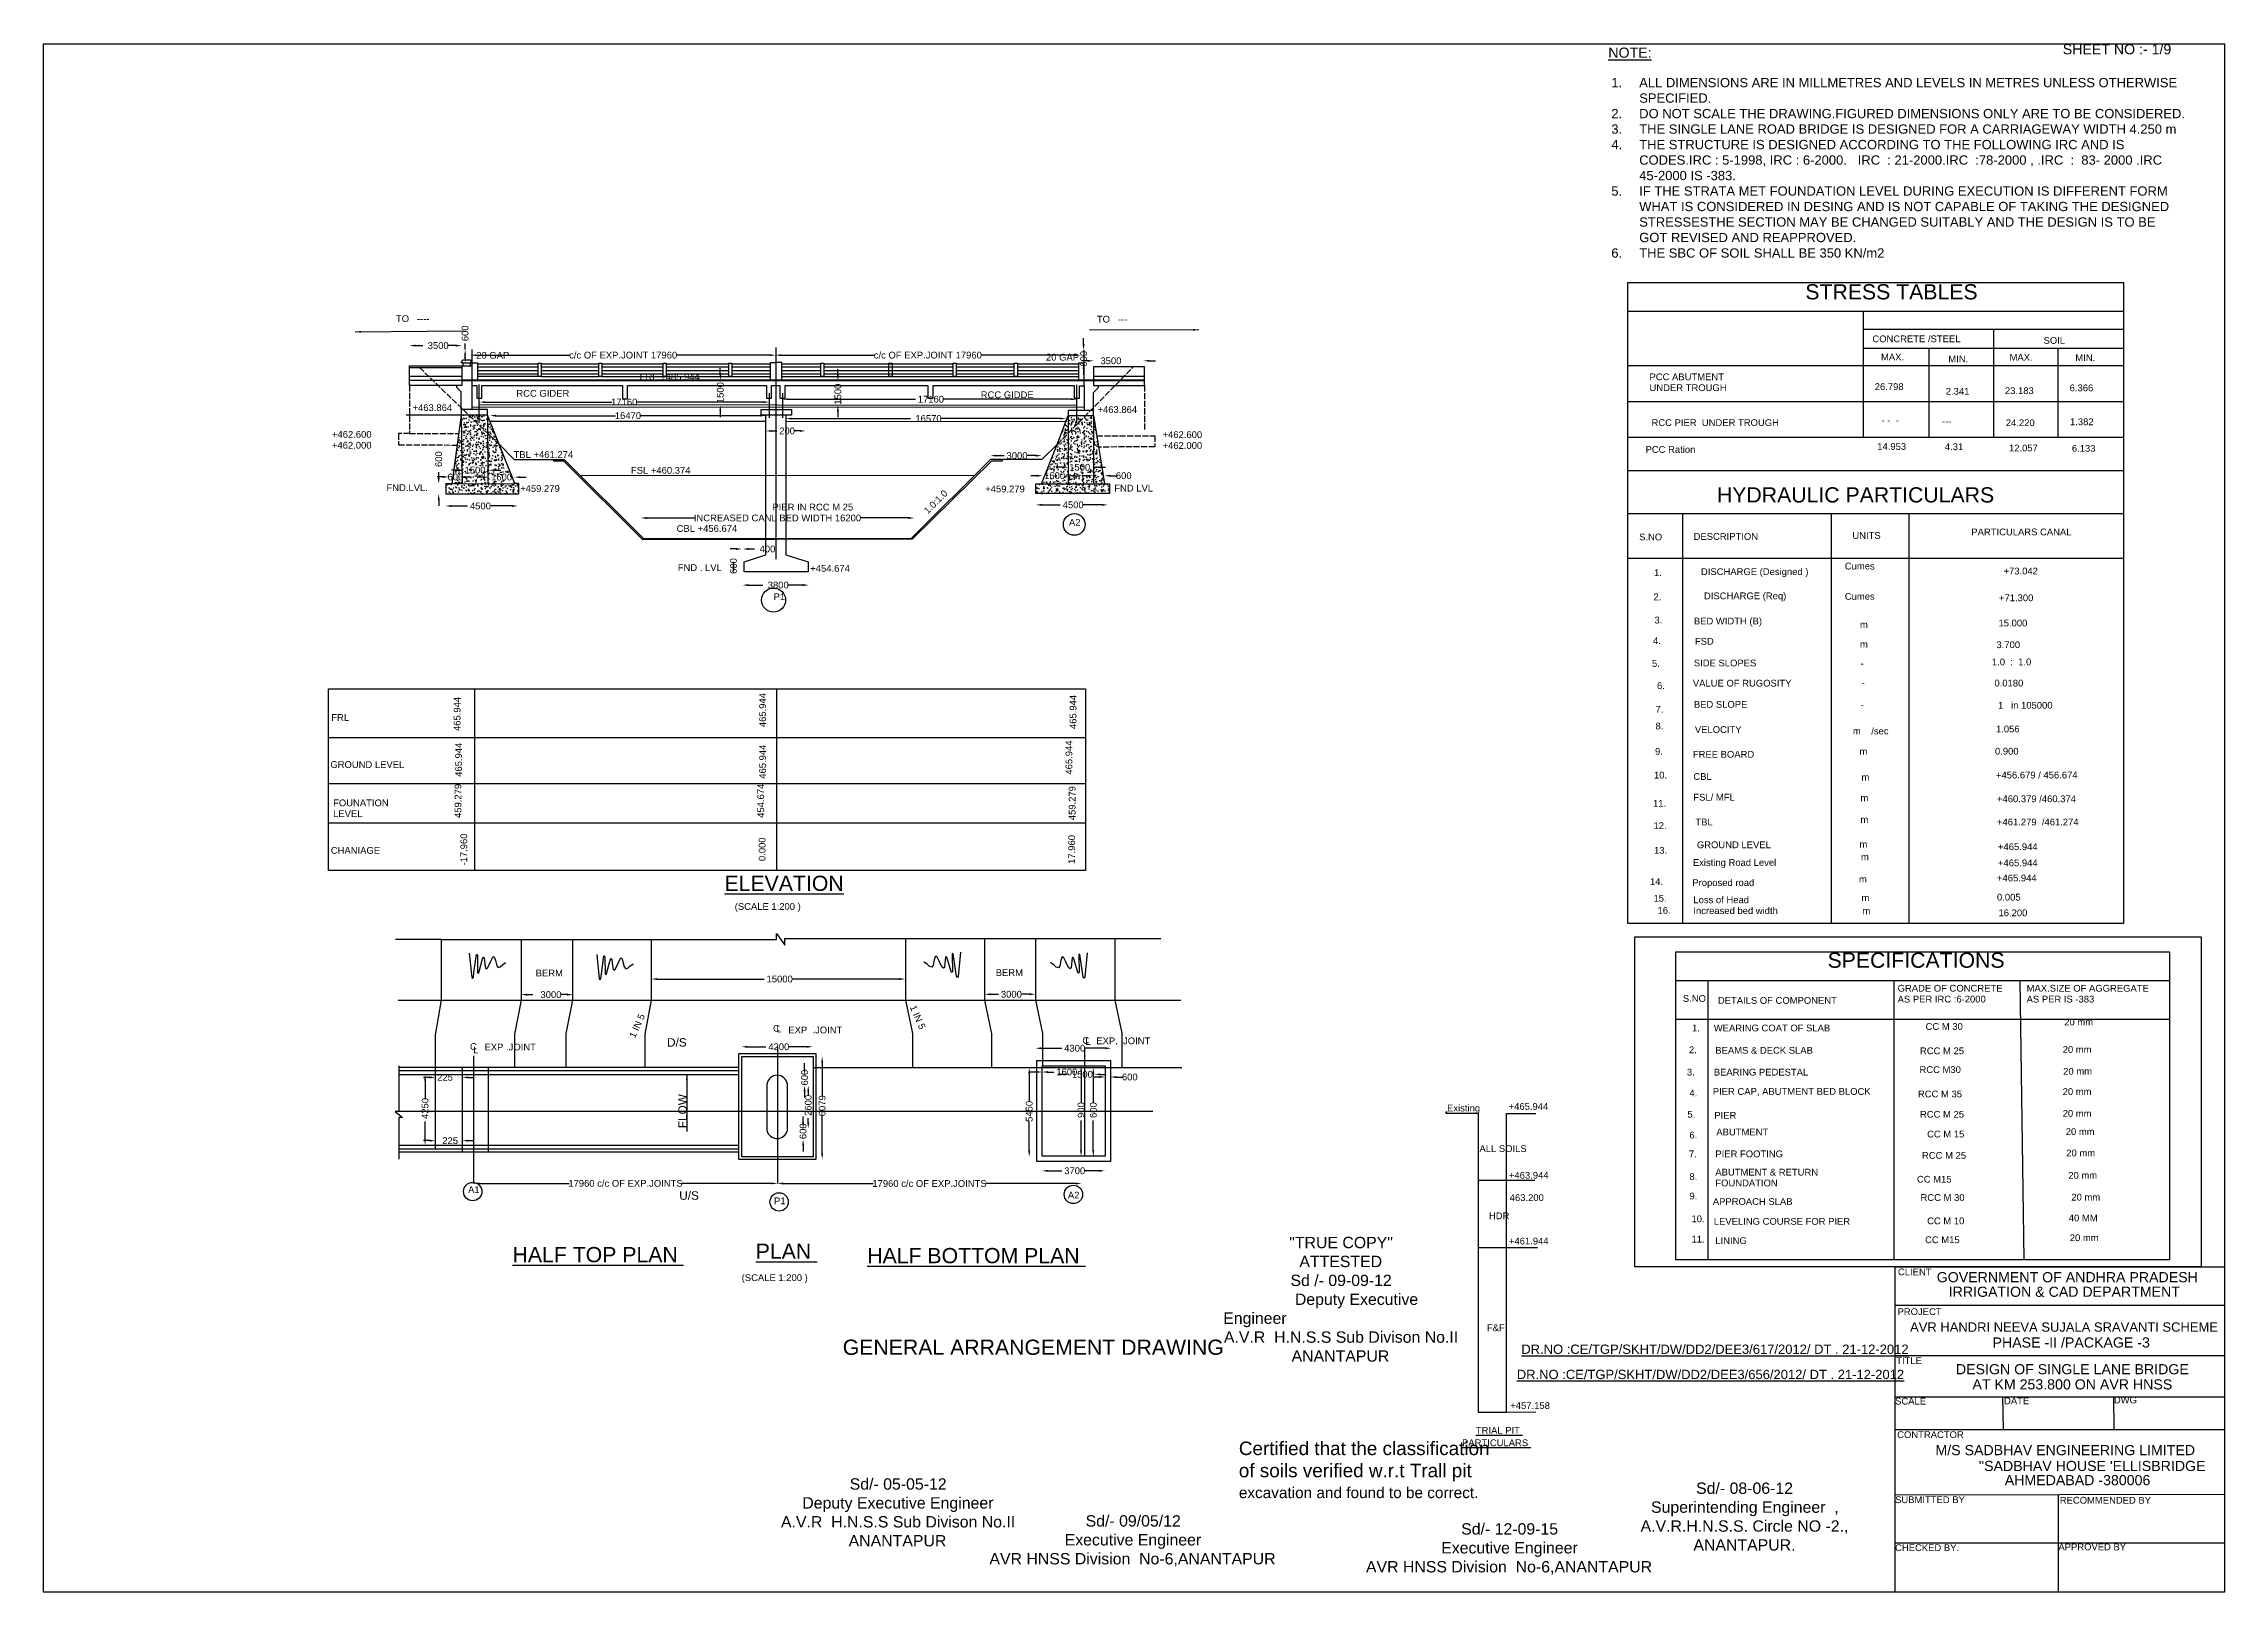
# Model space of a CAD drawing. Header units: millimetres. Extents: x 5124 to 9612737, y 2311 to 26827766.
# Drawn here: x 9483627 to 9612737, y 26736082 to 26827766 of the extents above.
import ezdxf

# ---------------------------------------------------------------- set-up
doc = ezdxf.new("R2010")
doc.units = ezdxf.units.MM
doc.header["$MEASUREMENT"] = 0
doc.linetypes.add('ACAD_ISO02W100', pattern=[15, 12, -3])
for name, color, linetype in [('DIMENSION', 7, 'Continuous'), ('DRAWING', 2, 'Continuous'), ('TEXT', 7, 'Continuous')]:
    doc.layers.add(name, color=color, linetype=linetype)
doc.styles.get("Standard").update_dxf_attribs({"font": 'arial.ttf', "height": 400})
doc.dimstyles.get("Standard").update_dxf_attribs({"dimtxt": 400, "dimasz": 350, "dimexe": 0.18, "dimexo": 0.0625, "dimgap": 0.09, "dimtad": 0, "dimdec": 0, "dimzin": 0, "dimdsep": 46, "dimtxsty": 'Standard', "dimcen": 0.09, "dimse1": 1, "dimse2": 1, "dimadec": 0, "dimazin": 0, "dimtfac": 1, "dimtdec": 0, "dimtofl": 0, "dimtmove": 0, "dimatfit": 3, "dimfxl": 1, "dimtolj": 1, "dimtzin": 0, "dimarcsym": 0})
pattern_1 = [(50, (0, 0), (537.945137, -47.064101), [56.25, -618.75]), (355, (0, 0), (-104.0635, 564.1441), [45, -495]), (100.4514, (44.83, -3.9), (433.882036, 517.079657), [47.805143, -525.856584]), (46.1842, (0, 150), (800.430786, -124.13926), [84.375, -928.125]), (96.6356, (66.7, 139.66), (700.99703, 730.588403), [71.707716, -788.78475]), (351.1842, (0, 150), (700.99646, 730.58895), [67.5, -742.5]), (21, (75, 112.5), (447.680289, -301.964168), [56.25, -618.75]), (326, (75, 112.5), (182.486499, 543.862534), [45, -495]), (71.4514, (112.3, 87.34), (630.166971, 241.897873), [47.805143, -525.856584]), (37.5, (0, 0), (9.1198915, 249.6703904), [0, -489, 0, -502.5, 0, -496.875]), (7.5, (0, 0), (197.302153, 295.808784), [0, -286.5, 0, -477.75, 0, -189.375]), (327.5, (-167.25, 0), (400.3668271, -16.9161538), [0, -187.5, 0, -585, 0, -776.25]), (317.5, (-242.25, 0), (437.389627, 75.0787367), [0, -243.75, 0, -388.5, 0, -551.25])]

msp = doc.modelspace()

# ---------------------------------------------------------------- texts
at = {"layer": 'DIMENSION', "color": 0}
for s, p in [('A2', (9544329.8, 26799224)), ('P1', (9526841.3, 26794823.9))]:
    msp.add_text(s, height=400, dxfattribs=at).set_placement(p)
at = {"layer": 'TEXT', "color": 0}
for s, height, p in [('%%UNOTE:', 600, (9576263.4, 26826930.2)), ('SHEET NO :- 1/9', 600, (9603166.6, 26827134)), ('STRESS TABLES', 900, (9587926.9, 26812623.7)), ('TO   ---- ', 400, (9504485, 26811282.5)), ('TO   ---', 400, (9545983, 26811255.5)), ('CONCRETE /STEEL', 400, (9591897, 26810088.3)), ('SOIL ', 400, (9602031.4, 26809996.1)), ('20 GAP', 400, (9509237.6, 26809115.1)), ('20 GAP', 400, (9542971.9, 26809003.4)), ('MAX.', 400, (9592407.9, 26809010.1)), ('MIN.', 400, (9596391.3, 26808898.5)), ('MAX.', 400, (9600021, 26808991.5)), ('MIN.', 400, (9603911.4, 26808972.9)), ('RCC GIDER ', 400, (9511614.6, 26806862)), (' FRL +485.944', 400, (9518762.2, 26807842.8)), ('UNDER TROUGH ', 400, (9578701.8, 26807195.7)), ('PCC ABUTMENT ', 400, (9578701.8, 26807838.3)), ('26.798', 400, (9592035.6, 26807261.4)), ('2.341', 400, (9596242.4, 26806982.4)), ('23.183', 400, (9599741.8, 26807019.6)), ('6.366', 400, (9603576.3, 26807187)), ('+463.864', 400, (9505468.1, 26806013)), ('RCC GIDDE', 400, (9539107.9, 26806777.3)), ('+463.864', 400, (9546020.5, 26805904.1)), ('+462.600', 400, (9500696.4, 26804434.6)), ('+462.600', 400, (9549872.4, 26804417.6)), ('RCC PIER  UNDER TROUGH  ', 400, (9578819.7, 26805130)), ('- -  -', 400, (9592445.1, 26805270.9)), ('---', 400, (9596019, 26805215.1)), ('24.220', 400, (9599797.7, 26805122.1)), ('1.382', 400, (9603595, 26805177.9)), ('+462.000', 400, (9500696.4, 26803792)), ('TBL +461.274', 400, (9511451.2, 26803241)), ('+462.000', 400, (9549872.4, 26803775.1)), ('PCC Ration ', 400, (9578466.2, 26803540.3)), ('14.953', 400, (9592184.9, 26803719.2)), ('4.31', 400, (9596186.9, 26803700.6)), ('12.057', 400, (9599984.2, 26803626.2)), ('6.133', 400, (9603707.1, 26803607.6)), ('FSL +460.374', 400, (9518398.7, 26802305.6)), ('FND.LVL.', 400, (9503924.9, 26801277.2)), ('+459.279', 400, (9511838.5, 26801226.8)), ('+459.279', 400, (9539370.6, 26801203.6)), ('FND LVL ', 400, (9547013.8, 26801252)), ('HYDRAULIC PARTICULARS  ', 900, (9582693.1, 26800602.2)), ('PIER IN RCC M 25', 400, (9526776.3, 26800129.3)), ('CBL +456.674', 400, (9521103, 26798863.6)), ('S.NO', 400, (9578087.8, 26798360.6)), ('DESCRIPTION ', 400, (9581311.1, 26798390.4)), ('UNITS ', 400, (9590712.5, 26798450)), ('PARTICULARS CANAL ', 400, (9597756, 26798658.8)), ('FND . LVL', 400, (9521169.6, 26796549.9)), ('+454.674', 400, (9529014, 26796500)), ('Cumes', 400, (9590264.9, 26796636.3)), ('1.', 400, (9578967.7, 26796248.3)), ('DISCHARGE (Designed )', 400, (9581746.9, 26796307.6)), ('+73.042', 400, (9599661.7, 26796342.2)), ('2.', 400, (9578937.8, 26794814.5)), ('DISCHARGE (Req) ', 400, (9581926.3, 26794873.7)), ('Cumes', 400, (9590264.9, 26794844)), ('+71.300', 400, (9599392.7, 26794759)), ('3.', 400, (9578997.6, 26793440.4)), ('BED WIDTH (B)', 400, (9581328.5, 26793380.1)), ('m', 400, (9591162.7, 26793175.1)), ('15.000', 400, (9599362.7, 26793265.4)), ('4.', 400, (9578908, 26792215.7)), ('FSD', 400, (9581388.3, 26792185.3)), ('m', 400, (9591162.7, 26792010.1)), ('3.700', 400, (9599243.2, 26791980.9)), ('5.', 400, (9578848.2, 26790871.5)), ('SIDE SLOPES', 400, (9581328.5, 26790900.8)), ('-', 400, (9591192.6, 26790875)), ('1.0  :  1.0', 400, (9598974.2, 26790965.3)), ('6.', 400, (9579147, 26789557.1)), ('VALUE OF RUGOSITY ', 400, (9581268.7, 26789705.9)), ('-', 400, (9591252.4, 26789739.8)), ('0.0180', 400, (9599123.7, 26789710.7)), ('FRL', 400, (9500657.4, 26787674.1)), ('7.', 400, (9579057.4, 26788153.1)), ('BED SLOPE ', 400, (9581328.5, 26788451.3)), ('-', 400, (9591192.6, 26788425.5)), ('1   in 105000', 400, (9599332.9, 26788396.3)), ('8.', 400, (9579057.4, 26787167.4)), ('VELOCITY ', 400, (9581388.3, 26786957.7)), ('m    /sec', 400, (9590744.3, 26786872.2)), ('1.056', 400, (9599213.3, 26786992.4)), ('GROUND LEVEL', 400, (9500602.7, 26784887.3)), ('9.', 400, (9579027.5, 26785666)), ('FREE BOARD ', 400, (9581268.7, 26785494)), ('m', 400, (9591133.5, 26785663.3)), ('0.900', 400, (9599153.5, 26785678)), ('10.', 400, (9578967.7, 26784262)), ('CBL ', 400, (9581298.6, 26784179.7)), ('m', 400, (9591253.1, 26784139.9)), ('+456.679 / 456.674', 400, (9599214.1, 26784264.4)), ('FOUNATION ', 400, (9500766.8, 26782619.7)), ('11.', 400, (9578907.9, 26782589.2)), ('FSL/ MFL', 400, (9581298.6, 26782954.9)), ('m', 400, (9591193.3, 26782915.1)), ('+460.379 /460.374', 400, (9599273.9, 26782860.4)), ('LEVEL', 400, (9500766.8, 26781977.1)), ('12.', 400, (9578937.8, 26781274.8)), ('TBL', 400, (9581417.7, 26781481.3)), ('m', 400, (9591193.3, 26781630.7)), ('+461.279  /461.274', 400, (9599273.9, 26781486.3)), ('CHANIAGE ', 400, (9500630.1, 26779805.7)), ('13.', 400, (9578967.7, 26779811.1)), ('GROUND LEVEL ', 400, (9581507.3, 26780137)), ('m', 400, (9591133.5, 26780167)), ('+465.944', 400, (9599333.7, 26780022.6)), ('Existing Road Level', 400, (9581268.2, 26779091.5)), ('m', 400, (9591223.1, 26779420.2)), ('+465.944', 400, (9599333.7, 26779066.7)), ('%%UELEVATION', 900, (9523936.8, 26777607.7)), ('14.', 400, (9578728.6, 26777959.1)), ('Proposed road ', 400, (9581238.4, 26777896.7)), ('m', 400, (9591103.6, 26778105.8)), ('+465.944', 400, (9599273.9, 26778170.5)), ('(SCALE 1:200 )', 400, (9524541.4, 26776485.4)), ('15.', 400, (9578937.8, 26776973.3)), ('16.', 400, (9579176.9, 26776256.4)), ('Loss of Head ', 400, (9581298.1, 26776881)), ('Increased bed width ', 400, (9581298.1, 26776238.5)), ('m', 400, (9591253.1, 26777000.6)), ('m', 400, (9591312.8, 26776223.9)), ('0.005', 400, (9599273.9, 26777035.4)), ('16.200', 400, (9599363.6, 26776109.4)), ('SPECIFICATIONS ', 900, (9589243.9, 26773056.7)), ('BERM', 400, (9512757.3, 26772543.5)), ('BERM', 400, (9539995.4, 26772570.6)), ('S.NO', 400, (9580675.4, 26771043.5)), ('DETAILS OF COMPONENT ', 400, (9582749.8, 26770923.3)), ('AS PER IRC :6-2000', 400, (9593392.8, 26771001.9)), ('GRADE OF CONCRETE ', 400, (9593392.8, 26771644.5)), ('AS PER IS -383', 400, (9601029.3, 26771001.9)), ('MAX.SIZE OF AGGREGATE ', 400, (9601029.3, 26771644.5)), ('CC M 30 ', 400, (9595046, 26769382.3)), ('20 mm ', 400, (9603253.6, 26769644.9)), ('C', 400, (9508871.3, 26768196.3)), ('EXP .JOINT ', 400, (9509730.4, 26768165.2)), ('D/S ', 500, (9520536, 26768389.9)), ('C', 400, (9526808.6, 26769273.2)), ('L', 400, (9527010.9, 26769226.6)), ('EXP  .JOINT ', 400, (9527715.3, 26769175.6)), ('C', 400, (9545126.6, 26768556.7)), ('L', 400, (9545297.8, 26768493)), ('EXP.  JOINT ', 400, (9545949.2, 26768532.2)), ('1.', 400, (9581216.2, 26769292.1)), ('WEARING COAT OF SLAB ', 400, (9582509, 26769292.1)), ('L', 400, (9509060.5, 26767991.5)), ('2.', 400, (9581035.8, 26768000.1)), ('BEAMS & DECK SLAB ', 400, (9582599.2, 26767970.1)), ('RCC M30 ', 400, (9594685.3, 26766828.3)), ('RCC M 25', 400, (9594715.3, 26767940)), ('20 mm ', 400, (9603163.4, 26768022.3)), ('3.', 400, (9580915.5, 26766678)), ('PIER CAP, ABUTMENT BED BLOCK ', 400, (9582448.9, 26765536.2)), ('BEARING PEDESTAL ', 400, (9582509, 26766678)), ('20 mm ', 400, (9603163.4, 26765528.4)), ('20 mm ', 400, (9603193.4, 26766730.3)), ('Existing ', 400, (9566717, 26764552.8)), ('+465.944', 400, (9570361.4, 26764647.5)), ('5.', 400, (9580945.6, 26764184.1)), ('4.', 400, (9581065.9, 26765446.1)), ('RCC M 35', 400, (9594595.1, 26765386)), ('RCC M 25', 400, (9594715.3, 26764184.1)), ('20 mm ', 400, (9603163.4, 26764236.4)), ('6.', 400, (9581065.9, 26762952.2)), ('PIER ', 400, (9582539.1, 26764124)), ('ABUTMENT ', 400, (9582659.3, 26763132.5)), ('CC M 15 ', 400, (9595136.2, 26763012.3)), ('20 mm ', 400, (9603344, 26763154.7)), ('ALL SOILS', 400, (9568633.9, 26762150.3)), ('7.', 400, (9581035.8, 26761840.4)), ('PIER FOOTING ', 400, (9582599.2, 26761840.4)), ('RCC M 25', 400, (9594835.6, 26761750.3)), ('20 mm ', 400, (9603374.1, 26761892.7)), ('+463.944', 400, (9570378.4, 26760573.3)), ('8.', 400, (9581065.9, 26760488.3)), ('ABUTMENT & RETURN ', 400, (9582599.2, 26760758.7)), ('CC M15', 400, (9594534.9, 26760338.1)), ('20 mm ', 400, (9603494.3, 26760570.6)), ('A1', 400, (9508756.5, 26759718.5)), ('U/S', 500, (9521258.6, 26759324)), ('P1', 400, (9526868.5, 26759060.1)), ('A2', 400, (9544267.5, 26759399.2)), ('463.200', 400, (9570425.7, 26759248.9)), ('9.', 400, (9581065.9, 26759346.5)), ('APPROACH SLAB ', 400, (9582448.9, 26759016)), ('FOUNDATION ', 400, (9582599.2, 26760116.2)), ('RCC M 30', 400, (9594745.4, 26759256.4)), ('20 mm ', 400, (9603674.7, 26759278.6)), ('HDR', 400, (9569195.1, 26758172.8)), ('10.', 400, (9581186.1, 26757994.4)), ('LEVELING COURSE FOR PIER ', 400, (9582509, 26757844.2)), ('CC M 10', 400, (9595136.2, 26757874.2)), ('40 MM ', 400, (9603524.4, 26758046.7)), ('+461.944', 400, (9570379.1, 26756676.8)), ('11.', 400, (9581186.1, 26756792.5)), ('LINING ', 400, (9582599.2, 26756702.4)), ('CC M15', 400, (9595015.8, 26756754.6)), ('20 mm ', 400, (9603584.5, 26756874.9)), ('%%UHALF TOP PLAN ', 900, (9511388.9, 26755626.8)), ('%%UPLAN ', 900, (9525786.4, 26755829.9)), ('%%UHALF BOTTOM PLAN ', 900, (9532388.7, 26755568.9)), ('(SCALE 1:200 )', 400, (9524955.7, 26754511.2)), ('CLIENT ', 400, (9593412.7, 26754854.1)), ('GOVERNMENT OF ANDHRA PRADESH ', 600, (9595707.1, 26754441)), ('IRRIGATION & CAD DEPARTMENT ', 600, (9596417.2, 26753578.8)), ('F&F', 400, (9569077.5, 26751544.6)), ('PROJECT ', 400, (9593386.1, 26752499.6)), ('AVR HANDRI NEEVA SUJALA SRAVANTI SCHEME ', 550, (9594128.4, 26751512.5)), ('GENERAL ARRANGEMENT DRAWING ', 900, (9530937.3, 26750144.1)), ('%%UDR.NO :CE/TGP/SKHT/DW/DD2/DEE3/617/2012/ DT . 21-12-2012', 550, (9571113.8, 26750201.2)), ('PHASE -II /PACKAGE -3', 600, (9599012.4, 26750575.3)), ('%%UDR.NO :CE/TGP/SKHT/DW/DD2/DEE3/656/2012/ DT . 21-12-2012', 550, (9570845.9, 26748707.7)), ('TITLE ', 400, (9593307.9, 26749599.1)), ('DESIGN OF SINGLE LANE BRIDGE ', 600, (9596843.9, 26748993.8)), ('AT KM 253.800 ON AVR HNSS', 600, (9597820.7, 26748095.7)), ('+457.158', 400, (9570458.3, 26746941.7)), ('SCALE ', 400, (9593241.7, 26747203.1)), ('DATE ', 400, (9599692.4, 26747219.3)), ('DWG', 400, (9606193.8, 26747269.8)), ('%%UTRIAL PIT ', 400, (9568420.2, 26745467.9)), ('CONTRACTOR', 400, (9593366, 26745218.7)), ('Certified that the classification ', 800, (9554388.5, 26744208.5)), ('%%UPARTICULARS ', 400, (9567604.9, 26744736.9)), ('M/S SADBHAV ENGINEERING LIMITED ', 600, (9595632.3, 26744203.4)), ('of soils verified w.r.t Trall pit ', 800, (9554388.5, 26742895.9)), ("''SADBHAV HOUSE 'ELLISBRIDGE ", 600, (9598191.5, 26743266.2)), ('AHMEDABAD -380006', 600, (9599734.8, 26742426.7)), ('excavation and found to be correct.', 650, (9554388.5, 26741661.9)), ('SUBMITTED BY ', 400, (9593241.7, 26741365.1)), ('RECOMMENDED BY', 400, (9602991.5, 26741336.6)), ('CHECKED BY.', 400, (9593241.7, 26738525.1)), ('APPROVED BY ', 400, (9602911.2, 26738574.3))]:
    msp.add_text(s, height=height, dxfattribs=at).set_placement(p)
for s, height, rotation, p in [('1.0:1.0', 400, 44.881855, (9535974.7, 26799894.5)), ('465.944', 400, 90, (9526392.5, 26787301.5)), ('465.944', 400, 90, (9544775.5, 26787188.6)), ('465.944', 400, 90, (9508307.9, 26787073.1)), ('465.944', 400, 90, (9508393.7, 26784361.1)), ('465.944', 400, 90, (9526392.5, 26784246.6)), ('465.944', 400, 90, (9544527.7, 26784491.4)), ('459.279', 400, 90, (9508359.4, 26781923.7)), ('454.674', 400, 90, (9526282.4, 26781934.7)), ('459.279', 400, 90, (9544720.4, 26781794.3)), ('-17.960', 400, 90, (9508702.9, 26779108.6)), ('0.000', 400, 90, (9526365, 26779375.2)), ('17.960', 400, 90, (9544692.9, 26779207.3)), ('1 IN 5', 400, 65.865844, (9518634.9, 26768862)), ('1 IN 5', 400, 293.831212, (9534897, 26770732.4)), ('FLOW ', 500, 90, (9521704.6, 26763561))]:
    msp.add_text(s, height=height, rotation=rotation, dxfattribs=at).set_placement(p)
at = {"layer": 'TEXT', "color": 0, "insert": (9575892.4, 26825732.8), "char_height": 550, "attachment_point": 1}
msp.add_mtext_dynamic_manual_height_columns('\\pi-1650,l2200,t2200;1.^IALL DIMENSIONS ARE IN MILLMETRES AND LEVELS IN METRES UNLESS OTHERWISE SPECIFIED.\\P2.^IDO NOT SCALE THE DRAWING.FIGURED DIMENSIONS ONLY ARE TO BE CONSIDERED.\\P3.^ITHE SINGLE LANE ROAD BRIDGE IS DESIGNED FOR A CARRIAGEWAY WIDTH 4.250 m\\P4.^ITHE STRUCTURE IS DESIGNED ACCORDING TO THE FOLLOWING IRC AND IS CODES.IRC : 5-1998, IRC : 6-2000.   IRC  : 21-2000.IRC  :78-2000 , .IRC  :  83- 2000 .IRC  45-2000 IS -383.\\P5.^IIF THE STRATA MET FOUNDATION LEVEL DURING EXECUTION IS DIFFERENT FORM WHAT IS CONSIDERED IN DESING AND IS NOT CAPABLE OF TAKING THE DESIGNED STRESSESTHE SECTION MAY BE CHANGED SUITABLY AND THE DESIGN IS TO BE GOT REVISED AND REAPPROVED.\\P6.^ITHE SBC OF SOIL SHALL BE 350 KN/m2', width=34409.088, gutter_width=2000, heights=[0], dxfattribs=at)
at = {"layer": 'TEXT', "color": 0, "char_height": 671.623, "attachment_point": 1}
for s, insert, width in [('\\A1;\\pi3908.6;"TRUE COPY" \\P\\pi4509.9;ATTESTED  \\P\\pi3981.9;{\\C256;Sd /- 09-09-12\\P\\pi1139.4; }Deputy Executive Engineer  \\P\\pi42.182;A.V.R  H.N.S.S Sub Divison No.II \\P\\pi4047.6;ANANTAPUR ', (9553463.3, 26757128.9), 13870.054), ('\\pi4112.2;Sd/- 05-05-12\\P\\pi1305.9;Deputy Executive Engineer  \\P\\pi42.182;A.V.R  H.N.S.S Sub Divison No.II \\P\\pi4047.6;ANANTAPUR ', (9527239, 26742834.8), 13870.054), ('\\pi3290.7;Sd/- 08-06-12\\P\\pi620.92;Superintending Engineer  , \\P\\pi3.3581;A.V.R.H.N.S.S. Circle NO -2., \\P\\pi3130.6;ANANTAPUR.', (9578169.9, 26742584.8), 12226.965), ('\\pi5698.6;Sd/- 09/05/12\\P\\pi4458.2;Executive Engineer\\P\\pi3.3581;AVR HNSS Division  No-6,ANANTAPUR ', (9539619.3, 26740649.7), 16939.324), ('\\pi5640.9;Sd/- 12-09-15\\P\\pi4458.2;Executive Engineer\\P\\pi3.3581;AVR HNSS Division  No-6,ANANTAPUR ', (9561911.7, 26740174.6), 16939.324)]:
    msp.add_mtext(s, dxfattribs=dict(at, insert=insert, width=width))

# ---------------------------------------------------------------- blocks, each defined once
blk = doc.blocks.new('*D4')
at = {"layer": 'Defpoints', "color": 0, "transparency": 16777216}
for p in [(9523484, 26807847), (9523690, 26807847), (9523484, 26806361)]:
    blk.add_point(p, dxfattribs=at)
at = {"layer": 'DRAWING', "color": 0, "lineweight": -2, "transparency": 16777216}
for p, q in [((9523690, 26808197), (9523690, 26808547)), ((9523690, 26806011), (9523690, 26805661))]:
    blk.add_line(p, q, dxfattribs=at)
at = {"layer": 'DRAWING', "color": 0, "transparency": 16777216}
for points in [[(9523632, 26808197), (9523748, 26808197), (9523690, 26807847)], [(9523632, 26806011), (9523748, 26806011), (9523690, 26806361)]]:
    blk.add_solid(points, dxfattribs=at)
at = {"layer": 'DRAWING', "color": 0, "transparency": 16777216, "insert": (9523690, 26807104), "char_height": 400, "attachment_point": 5, "rotation": 90}
blk.add_mtext('\\A1;1500  ', dxfattribs=at)
blk = doc.blocks.new('*D5')
at = {"layer": 'Defpoints', "color": 0, "transparency": 16777216}
for p in [(9534648, 26772390), (9519605, 26771616), (9534648, 26771616)]:
    blk.add_point(p, dxfattribs=at)
at = {"layer": 'DRAWING', "color": 0, "lineweight": -2, "transparency": 16777216}
for p, q in [((9519955, 26772390), (9526285, 26772390)), ((9534298, 26772390), (9527968, 26772390))]:
    blk.add_line(p, q, dxfattribs=at)
at = {"layer": 'DRAWING', "color": 0, "transparency": 16777216}
for points in [[(9519955, 26772448), (9519955, 26772332), (9519605, 26772390)], [(9534298, 26772448), (9534298, 26772332), (9534648, 26772390)]]:
    blk.add_solid(points, dxfattribs=at)
at = {"layer": 'DRAWING', "color": 0, "transparency": 16777216, "insert": (9527126, 26772390), "char_height": 400, "attachment_point": 5}
blk.add_mtext('\\A1; 15000', dxfattribs=at)
blk = doc.blocks.new('*D6')
at = {"layer": 'Defpoints', "color": 0, "transparency": 16777216}
for p in [(9539338, 26771616), (9542354, 26771616), (9542354, 26771489)]:
    blk.add_point(p, dxfattribs=at)
at = {"layer": 'DRAWING', "color": 0, "lineweight": -2, "transparency": 16777216}
for p, q in [((9539688, 26771489), (9540160, 26771489)), ((9542004, 26771489), (9541532, 26771489))]:
    blk.add_line(p, q, dxfattribs=at)
at = {"layer": 'DRAWING', "color": 0, "transparency": 16777216}
for points in [[(9539688, 26771548), (9539688, 26771431), (9539338, 26771489)], [(9542004, 26771548), (9542004, 26771431), (9542354, 26771489)]]:
    blk.add_solid(points, dxfattribs=at)
at = {"layer": 'DRAWING', "color": 0, "transparency": 16777216, "insert": (9540846, 26771489), "char_height": 400, "attachment_point": 5}
blk.add_mtext('\\A1; 3000', dxfattribs=at)
blk = doc.blocks.new('*D7')
at = {"layer": 'Defpoints', "color": 0, "transparency": 16777216}
for p in [(9542352, 26767694), (9546836, 26768293), (9546836, 26767683)]:
    blk.add_point(p, dxfattribs=at)
at = {"layer": 'DRAWING', "color": 0, "lineweight": -2, "transparency": 16777216}
for p, q in [((9542702, 26768293), (9543908, 26768293)), ((9546486, 26768293), (9545280, 26768293))]:
    blk.add_line(p, q, dxfattribs=at)
at = {"layer": 'DRAWING', "color": 0, "transparency": 16777216}
for points in [[(9542702, 26768351), (9542702, 26768235), (9542352, 26768293)], [(9546486, 26768351), (9546486, 26768235), (9546836, 26768293)]]:
    blk.add_solid(points, dxfattribs=at)
at = {"layer": 'DRAWING', "color": 0, "transparency": 16777216, "insert": (9544594, 26768293), "char_height": 400, "attachment_point": 5}
blk.add_mtext('\\A1; 4300', dxfattribs=at)
blk = doc.blocks.new('*D8')
at = {"layer": 'Defpoints', "color": 0, "transparency": 16777216}
for p in [(9545773, 26767144), (9545901, 26767144), (9545901, 26761897)]:
    blk.add_point(p, dxfattribs=at)
at = {"layer": 'DRAWING', "color": 0, "lineweight": -2, "transparency": 16777216}
for p, q in [((9545773, 26766794), (9545773, 26765086)), ((9545773, 26762247), (9545773, 26764025))]:
    blk.add_line(p, q, dxfattribs=at)
at = {"layer": 'DRAWING', "color": 0, "transparency": 16777216}
for points in [[(9545715, 26766794), (9545831, 26766794), (9545773, 26767144)], [(9545715, 26762247), (9545831, 26762247), (9545773, 26761897)]]:
    blk.add_solid(points, dxfattribs=at)
at = {"layer": 'DRAWING', "color": 0, "transparency": 16777216, "insert": (9545773, 26764555), "char_height": 400, "attachment_point": 5, "rotation": 90}
blk.add_mtext('\\A1; 600', dxfattribs=at)
blk = doc.blocks.new('*D9')
at = {"layer": 'Defpoints', "color": 0, "transparency": 16777216}
for p in [(9544380, 26767254), (9545048, 26767254), (9544380, 26761897)]:
    blk.add_point(p, dxfattribs=at)
at = {"layer": 'DRAWING', "color": 0, "lineweight": -2, "transparency": 16777216}
for p, q in [((9545048, 26766904), (9545048, 26765086)), ((9545048, 26762247), (9545048, 26764025))]:
    blk.add_line(p, q, dxfattribs=at)
at = {"layer": 'DRAWING', "color": 0, "transparency": 16777216}
for points in [[(9544990, 26766904), (9545106, 26766904), (9545048, 26767254)], [(9544990, 26762247), (9545106, 26762247), (9545048, 26761897)]]:
    blk.add_solid(points, dxfattribs=at)
at = {"layer": 'DRAWING', "color": 0, "transparency": 16777216, "insert": (9545048, 26764555), "char_height": 400, "attachment_point": 5, "rotation": 90}
blk.add_mtext('\\A1; 900', dxfattribs=at)
blk = doc.blocks.new('*D10')
at = {"layer": 'Defpoints', "color": 0, "transparency": 16777216}
for p in [(9542731, 26761309), (9546457, 26761278), (9546457, 26761037)]:
    blk.add_point(p, dxfattribs=at)
at = {"layer": 'DRAWING', "color": 0, "lineweight": -2, "transparency": 16777216}
for p, q in [((9543081, 26761037), (9543908, 26761037)), ((9546107, 26761037), (9545280, 26761037))]:
    blk.add_line(p, q, dxfattribs=at)
at = {"layer": 'DRAWING', "color": 0, "transparency": 16777216}
for points in [[(9543081, 26761095), (9543081, 26760978), (9542731, 26761037)], [(9546107, 26761095), (9546107, 26760978), (9546457, 26761037)]]:
    blk.add_solid(points, dxfattribs=at)
at = {"layer": 'DRAWING', "color": 0, "transparency": 16777216, "insert": (9544594, 26761037), "char_height": 400, "attachment_point": 5}
blk.add_mtext('\\A1; 3700', dxfattribs=at)
blk = doc.blocks.new('*D11')
at = {"layer": 'Defpoints', "color": 0, "transparency": 16777216}
for p in [(9541979, 26767144), (9542049, 26767144), (9542049, 26761876)]:
    blk.add_point(p, dxfattribs=at)
at = {"layer": 'DRAWING', "color": 0, "lineweight": -2, "transparency": 16777216}
for p, q in [((9541979, 26766794), (9541979, 26765152)), ((9541979, 26762226), (9541979, 26763959))]:
    blk.add_line(p, q, dxfattribs=at)
at = {"layer": 'DRAWING', "color": 0, "transparency": 16777216}
for points in [[(9541921, 26766794), (9542038, 26766794), (9541979, 26767144)], [(9541921, 26762226), (9542038, 26762226), (9541979, 26761876)]]:
    blk.add_solid(points, dxfattribs=at)
at = {"layer": 'DRAWING', "color": 0, "transparency": 16777216, "insert": (9541979, 26764555), "char_height": 400, "attachment_point": 5, "rotation": 90}
blk.add_mtext('\\A1;5450 ', dxfattribs=at)
blk = doc.blocks.new('*D12')
at = {"layer": 'Defpoints', "color": 0, "transparency": 16777216}
for p in [(9542740, 26766886), (9542740, 26766396), (9542740, 26766396)]:
    blk.add_point(p, dxfattribs=at)
at = {"layer": 'DRAWING', "color": 0, "lineweight": -2, "transparency": 16777216}
for p, q in [((9542390, 26766886), (9542040, 26766886)), ((9543090, 26766886), (9543440, 26766886))]:
    blk.add_line(p, q, dxfattribs=at)
at = {"layer": 'DRAWING', "color": 0, "transparency": 16777216}
for points in [[(9542390, 26766944), (9542390, 26766828), (9542740, 26766886)], [(9543090, 26766944), (9543090, 26766828), (9542740, 26766886)]]:
    blk.add_solid(points, dxfattribs=at)
at = {"layer": 'DRAWING', "color": 0, "transparency": 16777216, "insert": (9544126, 26766886), "char_height": 400, "attachment_point": 5}
blk.add_mtext('\\A1; 1600', dxfattribs=at)
blk = doc.blocks.new('*D13')
at = {"layer": 'Defpoints', "color": 0, "transparency": 16777216}
for p in [(9544396, 26766412), (9545839, 26766746), (9545839, 26766412)]:
    blk.add_point(p, dxfattribs=at)
at = {"layer": 'DRAWING', "color": 0, "lineweight": -2, "transparency": 16777216}
for p, q in [((9544046, 26766746), (9543696, 26766746)), ((9546189, 26766746), (9546539, 26766746))]:
    blk.add_line(p, q, dxfattribs=at)
at = {"layer": 'DRAWING', "color": 0, "transparency": 16777216}
for points in [[(9544046, 26766805), (9544046, 26766688), (9544396, 26766746)], [(9546189, 26766805), (9546189, 26766688), (9545839, 26766746)]]:
    blk.add_solid(points, dxfattribs=at)
at = {"layer": 'DRAWING', "color": 0, "transparency": 16777216, "insert": (9545048, 26766746), "char_height": 400, "attachment_point": 5}
blk.add_mtext('\\A1; 1500', dxfattribs=at)
blk = doc.blocks.new('*D14')
at = {"layer": 'Defpoints', "color": 0, "transparency": 16777216}
for p in [(9529721, 26767799), (9529883, 26767799), (9529896, 26761720)]:
    blk.add_point(p, dxfattribs=at)
at = {"layer": 'DRAWING', "color": 0, "lineweight": -2, "transparency": 16777216}
for p, q in [((9529721, 26767449), (9529721, 26765488)), ((9529721, 26762070), (9529721, 26764291))]:
    blk.add_line(p, q, dxfattribs=at)
at = {"layer": 'DRAWING', "color": 0, "transparency": 16777216}
for points in [[(9529663, 26767449), (9529779, 26767449), (9529721, 26767799)], [(9529663, 26762070), (9529779, 26762070), (9529721, 26761720)]]:
    blk.add_solid(points, dxfattribs=at)
at = {"layer": 'DRAWING', "color": 0, "transparency": 16777216, "insert": (9529721, 26764890), "char_height": 400, "attachment_point": 5, "rotation": 90}
blk.add_mtext('\\A1;6079', dxfattribs=at)
blk = doc.blocks.new('*D15')
at = {"layer": 'Defpoints', "color": 0, "transparency": 16777216}
for p in [(9528679, 26766718), (9528713, 26766718), (9528740, 26766085)]:
    blk.add_point(p, dxfattribs=at)
at = {"layer": 'DRAWING', "color": 0, "lineweight": -2, "transparency": 16777216}
for p, q in [((9528679, 26767068), (9528679, 26767418)), ((9528679, 26765735), (9528679, 26765385))]:
    blk.add_line(p, q, dxfattribs=at)
at = {"layer": 'DRAWING', "color": 0, "transparency": 16777216}
for points in [[(9528621, 26767068), (9528738, 26767068), (9528679, 26766718)], [(9528621, 26765735), (9528738, 26765735), (9528679, 26766085)]]:
    blk.add_solid(points, dxfattribs=at)
at = {"layer": 'DRAWING', "color": 0, "transparency": 16777216, "insert": (9528679, 26766401), "char_height": 400, "attachment_point": 5, "rotation": 90}
blk.add_mtext('\\A1;  600', dxfattribs=at)
blk = doc.blocks.new('*D16')
at = {"layer": 'Defpoints', "color": 0, "transparency": 16777216}
for p in [(9528895, 26766085), (9528895, 26766085), (9528854, 26763558)]:
    blk.add_point(p, dxfattribs=at)
at = {"layer": 'DRAWING', "color": 0, "lineweight": -2, "transparency": 16777216}
for p, q in [((9528895, 26765735), (9528895, 26765520)), ((9528895, 26763908), (9528895, 26764148))]:
    blk.add_line(p, q, dxfattribs=at)
at = {"layer": 'DRAWING', "color": 0, "transparency": 16777216}
for points in [[(9528836, 26765735), (9528953, 26765735), (9528895, 26766085)], [(9528836, 26763908), (9528953, 26763908), (9528895, 26763558)]]:
    blk.add_solid(points, dxfattribs=at)
at = {"layer": 'DRAWING', "color": 0, "transparency": 16777216, "insert": (9528895, 26764834), "char_height": 400, "attachment_point": 5, "rotation": 90}
blk.add_mtext('\\A1; 2600', dxfattribs=at)
blk = doc.blocks.new('*D17')
at = {"layer": 'Defpoints', "color": 0, "transparency": 16777216}
for p in [(9528854, 26763558), (9528591, 26762890), (9528854, 26762890)]:
    blk.add_point(p, dxfattribs=at)
at = {"layer": 'DRAWING', "color": 0, "lineweight": -2, "transparency": 16777216}
for p, q in [((9528591, 26763908), (9528591, 26764258)), ((9528591, 26762540), (9528591, 26762190))]:
    blk.add_line(p, q, dxfattribs=at)
at = {"layer": 'DRAWING', "color": 0, "transparency": 16777216}
for points in [[(9528533, 26763908), (9528650, 26763908), (9528591, 26763558)], [(9528533, 26762540), (9528650, 26762540), (9528591, 26762890)]]:
    blk.add_solid(points, dxfattribs=at)
at = {"layer": 'DRAWING', "color": 0, "transparency": 16777216, "insert": (9528591, 26763224), "char_height": 400, "attachment_point": 5, "rotation": 90}
blk.add_mtext('\\A1;  600', dxfattribs=at)
blk = doc.blocks.new('*D18')
at = {"layer": 'Defpoints', "color": 0, "transparency": 16777216}
for p in [(9524948, 26768177), (9529158, 26768379), (9529158, 26768225)]:
    blk.add_point(p, dxfattribs=at)
at = {"layer": 'DRAWING', "color": 0, "lineweight": -2, "transparency": 16777216}
for p, q in [((9525298, 26768379), (9526390, 26768379)), ((9528808, 26768379), (9527761, 26768379))]:
    blk.add_line(p, q, dxfattribs=at)
at = {"layer": 'DRAWING', "color": 0, "transparency": 16777216}
for points in [[(9525298, 26768437), (9525298, 26768321), (9524948, 26768379)], [(9528808, 26768437), (9528808, 26768321), (9529158, 26768379)]]:
    blk.add_solid(points, dxfattribs=at)
at = {"layer": 'DRAWING', "color": 0, "transparency": 16777216, "insert": (9527075, 26768379), "char_height": 400, "attachment_point": 5}
blk.add_mtext('\\A1; 4200', dxfattribs=at)
blk = doc.blocks.new('*D19')
at = {"layer": 'Defpoints', "color": 0, "transparency": 16777216}
for p in [(9511893, 26771647), (9514968, 26771647), (9514968, 26771466)]:
    blk.add_point(p, dxfattribs=at)
at = {"layer": 'DRAWING', "color": 0, "lineweight": -2, "transparency": 16777216}
for p, q in [((9512243, 26771466), (9512589, 26771466)), ((9514618, 26771466), (9514272, 26771466))]:
    blk.add_line(p, q, dxfattribs=at)
at = {"layer": 'DRAWING', "color": 0, "transparency": 16777216}
for points in [[(9512243, 26771524), (9512243, 26771407), (9511893, 26771466)], [(9514618, 26771524), (9514618, 26771407), (9514968, 26771466)]]:
    blk.add_solid(points, dxfattribs=at)
at = {"layer": 'DRAWING', "color": 0, "transparency": 16777216, "insert": (9513430, 26771466), "char_height": 400, "attachment_point": 5}
blk.add_mtext('\\A1;   3000', dxfattribs=at)
blk = doc.blocks.new('*D20')
at = {"layer": 'Defpoints', "color": 0, "transparency": 16777216}
for p in [(9506820, 26766742), (9508415, 26766742), (9508415, 26766569)]:
    blk.add_point(p, dxfattribs=at)
at = {"layer": 'DRAWING', "color": 0, "lineweight": -2, "transparency": 16777216}
for p, q in [((9506470, 26766569), (9506120, 26766569)), ((9508765, 26766569), (9509115, 26766569))]:
    blk.add_line(p, q, dxfattribs=at)
at = {"layer": 'DRAWING', "color": 0, "transparency": 16777216}
for points in [[(9506470, 26766628), (9506470, 26766511), (9506820, 26766569)], [(9508765, 26766628), (9508765, 26766511), (9508415, 26766569)]]:
    blk.add_solid(points, dxfattribs=at)
at = {"layer": 'DRAWING', "color": 0, "transparency": 16777216, "insert": (9507236, 26766569), "char_height": 400, "attachment_point": 5}
blk.add_mtext('\\A1;  225', dxfattribs=at)
blk = doc.blocks.new('*D21')
at = {"layer": 'Defpoints', "color": 0, "transparency": 16777216}
for p in [(9506211, 26766742), (9506820, 26766742), (9506820, 26762561)]:
    blk.add_point(p, dxfattribs=at)
at = {"layer": 'DRAWING', "color": 0, "lineweight": -2, "transparency": 16777216}
for p, q in [((9506211, 26766392), (9506211, 26765337)), ((9506211, 26762911), (9506211, 26763965))]:
    blk.add_line(p, q, dxfattribs=at)
at = {"layer": 'DRAWING', "color": 0, "transparency": 16777216}
for points in [[(9506153, 26766392), (9506269, 26766392), (9506211, 26766742)], [(9506153, 26762911), (9506269, 26762911), (9506211, 26762561)]]:
    blk.add_solid(points, dxfattribs=at)
at = {"layer": 'DRAWING', "color": 0, "transparency": 16777216, "insert": (9506211, 26764651), "char_height": 400, "attachment_point": 5, "rotation": 90}
blk.add_mtext('\\A1; 4250', dxfattribs=at)
blk = doc.blocks.new('*D22')
at = {"layer": 'Defpoints', "color": 0, "transparency": 16777216}
for p in [(9506820, 26762561), (9508415, 26762823), (9508415, 26762561)]:
    blk.add_point(p, dxfattribs=at)
at = {"layer": 'DRAWING', "color": 0, "lineweight": -2, "transparency": 16777216}
for p, q in [((9506470, 26762823), (9506120, 26762823)), ((9508765, 26762823), (9509115, 26762823))]:
    blk.add_line(p, q, dxfattribs=at)
at = {"layer": 'DRAWING', "color": 0, "transparency": 16777216}
for points in [[(9506470, 26762882), (9506470, 26762765), (9506820, 26762823)], [(9508765, 26762882), (9508765, 26762765), (9508415, 26762823)]]:
    blk.add_solid(points, dxfattribs=at)
at = {"layer": 'DRAWING', "color": 0, "transparency": 16777216, "insert": (9507617, 26762823), "char_height": 400, "attachment_point": 5}
blk.add_mtext('\\A1; 225', dxfattribs=at)
blk = doc.blocks.new('*D23')
at = {"layer": 'Defpoints', "color": 0, "transparency": 16777216}
for p in [(9542378, 26800826), (9546629, 26800826), (9546629, 26800459)]:
    blk.add_point(p, dxfattribs=at)
at = {"layer": 'DRAWING', "color": 0, "lineweight": -2, "transparency": 16777216}
for p, q in [((9542728, 26800459), (9543818, 26800459)), ((9546279, 26800459), (9545190, 26800459))]:
    blk.add_line(p, q, dxfattribs=at)
at = {"layer": 'DRAWING', "color": 0, "transparency": 16777216}
for points in [[(9542728, 26800518), (9542728, 26800401), (9542378, 26800459)], [(9546279, 26800518), (9546279, 26800401), (9546629, 26800459)]]:
    blk.add_solid(points, dxfattribs=at)
at = {"layer": 'DRAWING', "color": 0, "transparency": 16777216, "insert": (9544504, 26800459), "char_height": 400, "attachment_point": 5}
blk.add_mtext('\\A1; 4500 ', dxfattribs=at)
blk = doc.blocks.new('*D24')
at = {"layer": 'Defpoints', "color": 0, "transparency": 16777216}
for p in [(9545785, 26802684), (9544275, 26801874), (9545785, 26801874)]:
    blk.add_point(p, dxfattribs=at)
at = {"layer": 'DRAWING', "color": 0, "lineweight": -2, "transparency": 16777216}
for p, q in [((9543925, 26802684), (9543575, 26802684)), ((9546135, 26802684), (9546485, 26802684))]:
    blk.add_line(p, q, dxfattribs=at)
at = {"layer": 'DRAWING', "color": 0, "transparency": 16777216}
for points in [[(9543925, 26802742), (9543925, 26802626), (9544275, 26802684)], [(9546135, 26802742), (9546135, 26802626), (9545785, 26802684)]]:
    blk.add_solid(points, dxfattribs=at)
at = {"layer": 'DRAWING', "color": 0, "transparency": 16777216, "insert": (9544887, 26802684), "char_height": 400, "attachment_point": 5}
blk.add_mtext('\\A1; 1500', dxfattribs=at)
blk = doc.blocks.new('*D25')
at = {"layer": 'Defpoints', "color": 0, "transparency": 16777216}
for p in [(9539686, 26803387), (9539686, 26803374), (9542718, 26803377)]:
    blk.add_point(p, dxfattribs=at)
at = {"layer": 'DRAWING', "color": 0, "lineweight": -2, "transparency": 16777216}
for p, q in [((9540036, 26803374), (9540493, 26803374)), ((9542368, 26803374), (9541864, 26803374))]:
    blk.add_line(p, q, dxfattribs=at)
at = {"layer": 'DRAWING', "color": 0, "transparency": 16777216}
for points in [[(9540036, 26803432), (9540036, 26803316), (9539686, 26803374)], [(9542368, 26803432), (9542368, 26803316), (9542718, 26803374)]]:
    blk.add_solid(points, dxfattribs=at)
at = {"layer": 'DRAWING', "color": 0, "transparency": 16777216, "insert": (9541178, 26803374), "char_height": 400, "attachment_point": 5}
blk.add_mtext('\\A1; 3000', dxfattribs=at)
blk = doc.blocks.new('*D26')
at = {"layer": 'Defpoints', "color": 0, "transparency": 16777216}
for p in [(9545790, 26808626), (9548749, 26808988), (9548749, 26808770)]:
    blk.add_point(p, dxfattribs=at)
at = {"layer": 'DRAWING', "color": 0, "lineweight": -2, "transparency": 16777216}
for p, q in [((9545440, 26808988), (9545090, 26808988)), ((9549099, 26808988), (9549449, 26808988))]:
    blk.add_line(p, q, dxfattribs=at)
at = {"layer": 'DRAWING', "color": 0, "transparency": 16777216}
for points in [[(9545440, 26809047), (9545440, 26808930), (9545790, 26808988)], [(9549099, 26809047), (9549099, 26808930), (9548749, 26808988)]]:
    blk.add_solid(points, dxfattribs=at)
at = {"layer": 'DRAWING', "color": 0, "transparency": 16777216, "insert": (9546738, 26808988), "char_height": 400, "attachment_point": 5}
blk.add_mtext('\\A1; 3500', dxfattribs=at)
blk = doc.blocks.new('*D27')
at = {"layer": 'Defpoints', "color": 0, "transparency": 16777216}
for p in [(9545197, 26809627), (9545226, 26809627), (9545226, 26808855)]:
    blk.add_point(p, dxfattribs=at)
at = {"layer": 'DRAWING', "color": 0, "lineweight": -2, "transparency": 16777216}
for p, q in [((9545197, 26809977), (9545197, 26810327)), ((9545197, 26808505), (9545197, 26808155))]:
    blk.add_line(p, q, dxfattribs=at)
at = {"layer": 'DRAWING', "color": 0, "transparency": 16777216}
for points in [[(9545138, 26809977), (9545255, 26809977), (9545197, 26809627)], [(9545138, 26808505), (9545255, 26808505), (9545197, 26808855)]]:
    blk.add_solid(points, dxfattribs=at)
at = {"layer": 'DRAWING', "color": 0, "transparency": 16777216, "insert": (9545197, 26809030), "char_height": 400, "attachment_point": 5, "rotation": 90}
blk.add_mtext('\\A1; 600', dxfattribs=at)
blk = doc.blocks.new('*D28')
at = {"layer": 'Defpoints', "color": 0, "transparency": 16777216}
for p in [(9544275, 26802186), (9542769, 26801855), (9544275, 26801874)]:
    blk.add_point(p, dxfattribs=at)
at = {"layer": 'DRAWING', "color": 0, "lineweight": -2, "transparency": 16777216}
for p, q in [((9542419, 26802186), (9542069, 26802186)), ((9544625, 26802186), (9544975, 26802186))]:
    blk.add_line(p, q, dxfattribs=at)
at = {"layer": 'DRAWING', "color": 0, "transparency": 16777216}
for points in [[(9542419, 26802244), (9542419, 26802128), (9542769, 26802186)], [(9544625, 26802244), (9544625, 26802128), (9544275, 26802186)]]:
    blk.add_solid(points, dxfattribs=at)
at = {"layer": 'DRAWING', "color": 0, "transparency": 16777216, "insert": (9543404, 26802186), "char_height": 400, "attachment_point": 5}
blk.add_mtext('\\A1; 1600', dxfattribs=at)
blk = doc.blocks.new('*D29')
at = {"layer": 'Defpoints', "color": 0, "transparency": 16777216}
for p in [(9507422, 26800780), (9511699, 26800930), (9511699, 26800394)]:
    blk.add_point(p, dxfattribs=at)
at = {"layer": 'DRAWING', "color": 0, "lineweight": -2, "transparency": 16777216}
for p, q in [((9507772, 26800394), (9508723, 26800394)), ((9511349, 26800394), (9510095, 26800394))]:
    blk.add_line(p, q, dxfattribs=at)
at = {"layer": 'DRAWING', "color": 0, "transparency": 16777216}
for points in [[(9507772, 26800453), (9507772, 26800336), (9507422, 26800394)], [(9511349, 26800453), (9511349, 26800336), (9511699, 26800394)]]:
    blk.add_solid(points, dxfattribs=at)
at = {"layer": 'DRAWING', "color": 0, "transparency": 16777216, "insert": (9509409, 26800394), "char_height": 400, "attachment_point": 5}
blk.add_mtext('\\A1; 4500', dxfattribs=at)
blk = doc.blocks.new('*D30')
at = {"layer": 'Defpoints', "color": 0, "transparency": 16777216}
for p in [(9507017, 26801704), (9507435, 26801704), (9507435, 26801113)]:
    blk.add_point(p, dxfattribs=at)
at = {"layer": 'DRAWING', "color": 0, "lineweight": -2, "transparency": 16777216}
for p, q in [((9507017, 26802054), (9507017, 26802404)), ((9507017, 26800763), (9507017, 26800413))]:
    blk.add_line(p, q, dxfattribs=at)
at = {"layer": 'DRAWING', "color": 0, "transparency": 16777216}
for points in [[(9506959, 26802054), (9507075, 26802054), (9507017, 26801704)], [(9506959, 26800763), (9507075, 26800763), (9507017, 26801113)]]:
    blk.add_solid(points, dxfattribs=at)
at = {"layer": 'DRAWING', "color": 0, "transparency": 16777216, "insert": (9507017, 26803012), "char_height": 400, "attachment_point": 5, "rotation": 90}
blk.add_mtext('\\A1;  600', dxfattribs=at)
blk = doc.blocks.new('*D31')
at = {"layer": 'Defpoints', "color": 0, "transparency": 16777216}
for p in [(9508379, 26809890), (9505284, 26808688), (9508379, 26808688)]:
    blk.add_point(p, dxfattribs=at)
at = {"layer": 'DRAWING', "color": 0, "lineweight": -2, "transparency": 16777216}
for p, q in [((9505634, 26809890), (9506068, 26809890)), ((9508029, 26809890), (9507595, 26809890))]:
    blk.add_line(p, q, dxfattribs=at)
at = {"layer": 'DRAWING', "color": 0, "transparency": 16777216}
for points in [[(9505634, 26809948), (9505634, 26809831), (9505284, 26809890)], [(9508029, 26809948), (9508029, 26809831), (9508379, 26809890)]]:
    blk.add_solid(points, dxfattribs=at)
at = {"layer": 'DRAWING', "color": 0, "transparency": 16777216, "insert": (9506831, 26809890), "char_height": 400, "attachment_point": 5}
blk.add_mtext('\\A1;  3500', dxfattribs=at)
blk = doc.blocks.new('*D32')
at = {"layer": 'Defpoints', "color": 0, "transparency": 16777216}
for p in [(9508582, 26809657), (9508997, 26809657), (9508997, 26808870)]:
    blk.add_point(p, dxfattribs=at)
at = {"layer": 'DRAWING', "color": 0, "lineweight": -2, "transparency": 16777216}
for p, q in [((9508582, 26809657), (9508582, 26810007)), ((9508582, 26809220), (9508582, 26809307))]:
    blk.add_line(p, q, dxfattribs=at)
at = {"layer": 'DRAWING', "color": 0, "transparency": 16777216}
for points in [[(9508524, 26809307), (9508641, 26809307), (9508582, 26809657)], [(9508524, 26809220), (9508641, 26809220), (9508582, 26808870)]]:
    blk.add_solid(points, dxfattribs=at)
at = {"layer": 'DRAWING', "color": 0, "transparency": 16777216, "insert": (9508582, 26810538), "char_height": 400, "attachment_point": 5, "rotation": 90}
blk.add_mtext('\\A1; 600', dxfattribs=at)
blk = doc.blocks.new('*D33')
at = {"layer": 'Defpoints', "color": 0, "transparency": 16777216}
for p in [(9511497, 26802102), (9509991, 26801874), (9511497, 26801893)]:
    blk.add_point(p, dxfattribs=at)
at = {"layer": 'DRAWING', "color": 0, "lineweight": -2, "transparency": 16777216}
for p, q in [((9509641, 26802102), (9509291, 26802102)), ((9511847, 26802102), (9512197, 26802102))]:
    blk.add_line(p, q, dxfattribs=at)
at = {"layer": 'DRAWING', "color": 0, "transparency": 16777216}
for points in [[(9509641, 26802160), (9509641, 26802043), (9509991, 26802102)], [(9511847, 26802160), (9511847, 26802043), (9511497, 26802102)]]:
    blk.add_solid(points, dxfattribs=at)
at = {"layer": 'DRAWING', "color": 0, "transparency": 16777216, "insert": (9510665, 26802102), "char_height": 400, "attachment_point": 5}
blk.add_mtext('\\A1; 1600', dxfattribs=at)
blk = doc.blocks.new('*D34')
at = {"layer": 'Defpoints', "color": 0, "transparency": 16777216}
for p in [(9509987, 26802514), (9508477, 26801880), (9509987, 26801880)]:
    blk.add_point(p, dxfattribs=at)
at = {"layer": 'DRAWING', "color": 0, "lineweight": -2, "transparency": 16777216}
for p, q in [((9508127, 26802514), (9507777, 26802514)), ((9510337, 26802514), (9510687, 26802514))]:
    blk.add_line(p, q, dxfattribs=at)
at = {"layer": 'DRAWING', "color": 0, "transparency": 16777216}
for points in [[(9508127, 26802572), (9508127, 26802456), (9508477, 26802514)], [(9510337, 26802572), (9510337, 26802456), (9509987, 26802514)]]:
    blk.add_solid(points, dxfattribs=at)
at = {"layer": 'DRAWING', "color": 0, "transparency": 16777216, "insert": (9509090, 26802514), "char_height": 400, "attachment_point": 5}
blk.add_mtext('\\A1; 1500', dxfattribs=at)
blk = doc.blocks.new('*D35')
at = {"layer": 'Defpoints', "color": 0, "transparency": 16777216}
for p in [(9507618, 26802383), (9508241, 26802368), (9508241, 26802113)]:
    blk.add_point(p, dxfattribs=at)
at = {"layer": 'DRAWING', "color": 0, "lineweight": -2, "transparency": 16777216}
for p, q in [((9507268, 26802113), (9506918, 26802113)), ((9508591, 26802113), (9508941, 26802113))]:
    blk.add_line(p, q, dxfattribs=at)
at = {"layer": 'DRAWING', "color": 0, "transparency": 16777216}
for points in [[(9507268, 26802171), (9507268, 26802054), (9507618, 26802113)], [(9508591, 26802171), (9508591, 26802054), (9508241, 26802113)]]:
    blk.add_solid(points, dxfattribs=at)
at = {"layer": 'DRAWING', "color": 0, "transparency": 16777216, "insert": (9507930, 26802113), "char_height": 400, "attachment_point": 5}
blk.add_mtext('\\A1; 600', dxfattribs=at)
blk = doc.blocks.new('*D36')
at = {"layer": 'Defpoints', "color": 0, "transparency": 16777216}
for p in [(9525002, 26795998), (9528925, 26796020), (9528925, 26795712)]:
    blk.add_point(p, dxfattribs=at)
at = {"layer": 'DRAWING', "color": 0, "lineweight": -2, "transparency": 16777216}
for p, q in [((9525352, 26795712), (9526200, 26795712)), ((9528575, 26795712), (9527727, 26795712))]:
    blk.add_line(p, q, dxfattribs=at)
at = {"layer": 'DRAWING', "color": 0, "transparency": 16777216}
for points in [[(9525352, 26795771), (9525352, 26795654), (9525002, 26795712)], [(9528575, 26795771), (9528575, 26795654), (9528925, 26795712)]]:
    blk.add_solid(points, dxfattribs=at)
at = {"layer": 'DRAWING', "color": 0, "transparency": 16777216, "insert": (9526963, 26795712), "char_height": 400, "attachment_point": 5}
blk.add_mtext('\\A1;  3800', dxfattribs=at)
blk = doc.blocks.new('*D37')
at = {"layer": 'Defpoints', "color": 0, "transparency": 16777216}
for p in [(9524739, 26797125), (9524469, 26796402), (9524760, 26796402)]:
    blk.add_point(p, dxfattribs=at)
at = {"layer": 'DRAWING', "color": 0, "lineweight": -2, "transparency": 16777216}
blk.add_line((9524469, 26796775), (9524469, 26796752), dxfattribs=at)
at = {"layer": 'DRAWING', "color": 0, "transparency": 16777216}
for points in [[(9524410, 26796775), (9524527, 26796775), (9524469, 26797125)], [(9524410, 26796752), (9524527, 26796752), (9524469, 26796402)]]:
    blk.add_solid(points, dxfattribs=at)
at = {"layer": 'DRAWING', "color": 0, "transparency": 16777216, "insert": (9524469, 26796764), "char_height": 400, "attachment_point": 5, "rotation": 90}
blk.add_mtext('\\A1; 600', dxfattribs=at)
blk = doc.blocks.new('*D38')
at = {"layer": 'Defpoints', "color": 0, "transparency": 16777216}
for p in [(9524977, 26797082), (9525020, 26797849), (9525020, 26797568)]:
    blk.add_point(p, dxfattribs=at)
at = {"layer": 'DRAWING', "color": 0, "lineweight": -2, "transparency": 16777216}
for p, q in [((9524627, 26797849), (9524277, 26797849)), ((9525370, 26797849), (9525720, 26797849))]:
    blk.add_line(p, q, dxfattribs=at)
at = {"layer": 'DRAWING', "color": 0, "transparency": 16777216}
for points in [[(9524627, 26797907), (9524627, 26797790), (9524977, 26797849)], [(9525370, 26797907), (9525370, 26797790), (9525020, 26797849)]]:
    blk.add_solid(points, dxfattribs=at)
at = {"layer": 'DRAWING', "color": 0, "transparency": 16777216, "insert": (9526328, 26797849), "char_height": 400, "attachment_point": 5}
blk.add_mtext('\\A1;  400', dxfattribs=at)
blk = doc.blocks.new('*D39')
at = {"layer": 'Defpoints', "color": 0, "transparency": 16777216}
for p in [(9530650, 26807794), (9530650, 26807794), (9530650, 26806353)]:
    blk.add_point(p, dxfattribs=at)
at = {"layer": 'DRAWING', "color": 0, "lineweight": -2, "transparency": 16777216}
for p, q in [((9530650, 26808144), (9530650, 26808494)), ((9530650, 26806003), (9530650, 26805653))]:
    blk.add_line(p, q, dxfattribs=at)
at = {"layer": 'DRAWING', "color": 0, "transparency": 16777216}
for points in [[(9530592, 26808144), (9530709, 26808144), (9530650, 26807794)], [(9530592, 26806003), (9530709, 26806003), (9530650, 26806353)]]:
    blk.add_solid(points, dxfattribs=at)
at = {"layer": 'DRAWING', "color": 0, "transparency": 16777216, "insert": (9530650, 26806935), "char_height": 400, "attachment_point": 5, "rotation": 90}
blk.add_mtext('\\A1; 1500', dxfattribs=at)
blk = doc.blocks.new('*D40')
at = {"layer": 'Defpoints', "color": 0, "transparency": 16777216}
for p in [(9509418, 26806271), (9526585, 26806544), (9526585, 26806345)]:
    blk.add_point(p, dxfattribs=at)
at = {"layer": 'DRAWING', "color": 0, "lineweight": -2, "transparency": 16777216}
for p, q in [((9509768, 26806544), (9517268, 26806544)), ((9526235, 26806544), (9518735, 26806544))]:
    blk.add_line(p, q, dxfattribs=at)
at = {"layer": 'DRAWING', "color": 0, "transparency": 16777216}
for points in [[(9509768, 26806603), (9509768, 26806486), (9509418, 26806544)], [(9526235, 26806603), (9526235, 26806486), (9526585, 26806544)]]:
    blk.add_solid(points, dxfattribs=at)
at = {"layer": 'DRAWING', "color": 0, "transparency": 16777216, "insert": (9518002, 26806544), "char_height": 400, "attachment_point": 5}
blk.add_mtext('\\A1;17160  ', dxfattribs=at)
blk = doc.blocks.new('*D41')
at = {"layer": 'Defpoints', "color": 0, "transparency": 16777216}
for p in [(9527368, 26806512), (9544792, 26806713), (9544792, 26806431)]:
    blk.add_point(p, dxfattribs=at)
at = {"layer": 'DRAWING', "color": 0, "lineweight": -2, "transparency": 16777216}
for p, q in [((9527718, 26806713), (9535239, 26806713)), ((9544442, 26806713), (9536922, 26806713))]:
    blk.add_line(p, q, dxfattribs=at)
at = {"layer": 'DRAWING', "color": 0, "transparency": 16777216}
for points in [[(9527718, 26806772), (9527718, 26806655), (9527368, 26806713)], [(9544442, 26806772), (9544442, 26806655), (9544792, 26806713)]]:
    blk.add_solid(points, dxfattribs=at)
at = {"layer": 'DRAWING', "color": 0, "transparency": 16777216, "insert": (9536080, 26806713), "char_height": 400, "attachment_point": 5}
blk.add_mtext('\\A1; 17160', dxfattribs=at)
blk = doc.blocks.new('*D42')
at = {"layer": 'Defpoints', "color": 0, "transparency": 16777216}
for p in [(9527570, 26805570), (9527570, 26805415), (9544148, 26805395)]:
    blk.add_point(p, dxfattribs=at)
at = {"layer": 'DRAWING', "color": 0, "lineweight": -2, "transparency": 16777216}
for p, q in [((9527920, 26805570), (9534940, 26805570)), ((9543798, 26805570), (9536778, 26805570))]:
    blk.add_line(p, q, dxfattribs=at)
at = {"layer": 'DRAWING', "color": 0, "transparency": 16777216}
for points in [[(9527920, 26805628), (9527920, 26805511), (9527570, 26805570)], [(9543798, 26805628), (9543798, 26805511), (9544148, 26805570)]]:
    blk.add_solid(points, dxfattribs=at)
at = {"layer": 'DRAWING', "color": 0, "transparency": 16777216, "insert": (9535859, 26805570), "char_height": 400, "attachment_point": 5}
blk.add_mtext('\\A1;  16570', dxfattribs=at)
blk = doc.blocks.new('*D43')
at = {"layer": 'Defpoints', "color": 0, "transparency": 16777216}
for p in [(9510055, 26805741), (9510055, 26805410), (9526383, 26805410)]:
    blk.add_point(p, dxfattribs=at)
at = {"layer": 'DRAWING', "color": 0, "lineweight": -2, "transparency": 16777216}
for p, q in [((9510405, 26805741), (9517486, 26805741)), ((9526033, 26805741), (9518953, 26805741))]:
    blk.add_line(p, q, dxfattribs=at)
at = {"layer": 'DRAWING', "color": 0, "transparency": 16777216}
for points in [[(9510405, 26805800), (9510405, 26805683), (9510055, 26805741)], [(9526033, 26805800), (9526033, 26805683), (9526383, 26805741)]]:
    blk.add_solid(points, dxfattribs=at)
at = {"layer": 'DRAWING', "color": 0, "transparency": 16777216, "insert": (9518219, 26805741), "char_height": 400, "attachment_point": 5}
blk.add_mtext('\\A1;16470  ', dxfattribs=at)
blk = doc.blocks.new('*D44')
at = {"layer": 'Defpoints', "color": 0, "transparency": 16777216}
for p in [(9526383, 26805215), (9528748, 26804836), (9528748, 26804789)]:
    blk.add_point(p, dxfattribs=at)
at = {"layer": 'DRAWING', "color": 0, "lineweight": -2, "transparency": 16777216}
for p, q in [((9526733, 26804836), (9527035, 26804836)), ((9528398, 26804836), (9528096, 26804836))]:
    blk.add_line(p, q, dxfattribs=at)
at = {"layer": 'DRAWING', "color": 0, "transparency": 16777216}
for points in [[(9526733, 26804895), (9526733, 26804778), (9526383, 26804836)], [(9528398, 26804895), (9528398, 26804778), (9528748, 26804836)]]:
    blk.add_solid(points, dxfattribs=at)
at = {"layer": 'DRAWING', "color": 0, "transparency": 16777216, "insert": (9527566, 26804836), "char_height": 400, "attachment_point": 5}
blk.add_mtext('\\A1; 200', dxfattribs=at)
blk = doc.blocks.new('*D45')
at = {"layer": 'Defpoints', "color": 0, "transparency": 16777216}
for p in [(9509077, 26760284), (9527075, 26760293), (9527075, 26760284)]:
    blk.add_point(p, dxfattribs=at)
at = {"layer": 'DIMENSION', "color": 0, "lineweight": -2, "transparency": 16777216}
for p, q in [((9509427, 26760293), (9514736, 26760293)), ((9526725, 26760293), (9521417, 26760293))]:
    blk.add_line(p, q, dxfattribs=at)
at = {"layer": 'DIMENSION', "color": 0, "transparency": 16777216}
for points in [[(9509427, 26760351), (9509427, 26760235), (9509077, 26760293)], [(9526725, 26760351), (9526725, 26760235), (9527075, 26760293)]]:
    blk.add_solid(points, dxfattribs=at)
at = {"layer": 'DIMENSION', "color": 0, "transparency": 16777216, "insert": (9518076, 26760293), "char_height": 400, "attachment_point": 5}
blk.add_mtext('\\A1;17960 c/c OF EXP.JOINTS', dxfattribs=at)
blk = doc.blocks.new('*D46')
at = {"layer": 'Defpoints', "color": 0, "transparency": 16777216}
for p in [(9527075, 26760274), (9545073, 26760284), (9545073, 26760274)]:
    blk.add_point(p, dxfattribs=at)
at = {"layer": 'DIMENSION', "color": 0, "lineweight": -2, "transparency": 16777216}
for p, q in [((9527425, 26760284), (9532734, 26760284)), ((9544723, 26760284), (9539414, 26760284))]:
    blk.add_line(p, q, dxfattribs=at)
at = {"layer": 'DIMENSION', "color": 0, "transparency": 16777216}
for points in [[(9527425, 26760342), (9527425, 26760225), (9527075, 26760284)], [(9544723, 26760342), (9544723, 26760225), (9545073, 26760284)]]:
    blk.add_solid(points, dxfattribs=at)
at = {"layer": 'DIMENSION', "color": 0, "transparency": 16777216, "insert": (9536074, 26760284), "char_height": 400, "attachment_point": 5}
blk.add_mtext('\\A1;17960 c/c OF EXP.JOINTS', dxfattribs=at)
blk = doc.blocks.new('*D47')
at = {"layer": 'Defpoints', "color": 0, "transparency": 16777216}
for p in [(9535171, 26799684), (9518978, 26799365), (9535171, 26799441)]:
    blk.add_point(p, dxfattribs=at)
at = {"layer": 'DIMENSION', "color": 0, "lineweight": -2, "transparency": 16777216}
for p, q in [((9519328, 26799684), (9522161, 26799684)), ((9534821, 26799684), (9531988, 26799684))]:
    blk.add_line(p, q, dxfattribs=at)
at = {"layer": 'DIMENSION', "color": 0, "transparency": 16777216}
for points in [[(9519328, 26799742), (9519328, 26799625), (9518978, 26799684)], [(9534821, 26799742), (9534821, 26799625), (9535171, 26799684)]]:
    blk.add_solid(points, dxfattribs=at)
at = {"layer": 'DIMENSION', "color": 0, "transparency": 16777216, "insert": (9527074, 26799684), "char_height": 400, "attachment_point": 5}
blk.add_mtext('\\A1;INCREASED CANL BED WIDTH 16200', dxfattribs=at)
blk = doc.blocks.new('*D48')
at = {"layer": 'Defpoints', "color": 0, "transparency": 16777216}
for p in [(9508905, 26809514), (9508905, 26809323), (9526971, 26809514)]:
    blk.add_point(p, dxfattribs=at)
at = {"layer": 'DIMENSION', "color": 0, "lineweight": -2, "transparency": 16777216}
for p, q in [((9509255, 26809323), (9514764, 26809323)), ((9526621, 26809323), (9521113, 26809323))]:
    blk.add_line(p, q, dxfattribs=at)
at = {"layer": 'DIMENSION', "color": 0, "transparency": 16777216}
for points in [[(9509255, 26809381), (9509255, 26809264), (9508905, 26809323)], [(9526621, 26809381), (9526621, 26809264), (9526971, 26809323)]]:
    blk.add_solid(points, dxfattribs=at)
at = {"layer": 'DIMENSION', "color": 0, "transparency": 16777216, "insert": (9517938, 26809323), "char_height": 400, "attachment_point": 5}
blk.add_mtext('\\A1;c/c OF EXP.JOINT 17960', dxfattribs=at)
blk = doc.blocks.new('*D49')
at = {"layer": 'Defpoints', "color": 0, "transparency": 16777216}
for p in [(9526943, 26809514), (9526943, 26809323), (9545009, 26809514)]:
    blk.add_point(p, dxfattribs=at)
at = {"layer": 'DIMENSION', "color": 0, "lineweight": -2, "transparency": 16777216}
for p, q in [((9527293, 26809323), (9532802, 26809323)), ((9544659, 26809323), (9539151, 26809323))]:
    blk.add_line(p, q, dxfattribs=at)
at = {"layer": 'DIMENSION', "color": 0, "transparency": 16777216}
for points in [[(9527293, 26809381), (9527293, 26809264), (9526943, 26809323)], [(9544659, 26809381), (9544659, 26809264), (9545009, 26809323)]]:
    blk.add_solid(points, dxfattribs=at)
at = {"layer": 'DIMENSION', "color": 0, "transparency": 16777216, "insert": (9535976, 26809323), "char_height": 400, "attachment_point": 5}
blk.add_mtext('\\A1;c/c OF EXP.JOINT 17960', dxfattribs=at)
blk = doc.blocks.new('*D50')
at = {"layer": 'Defpoints', "color": 0, "transparency": 16777216}
for p in [(9546481, 26766495), (9546791, 26766590), (9546791, 26766495)]:
    blk.add_point(p, dxfattribs=at)
at = {"layer": 'DIMENSION', "color": 0, "lineweight": -2, "transparency": 16777216}
for p, q in [((9546131, 26766590), (9545781, 26766590)), ((9547141, 26766590), (9547491, 26766590))]:
    blk.add_line(p, q, dxfattribs=at)
at = {"layer": 'DIMENSION', "color": 0, "transparency": 16777216}
for points in [[(9546131, 26766649), (9546131, 26766532), (9546481, 26766590)], [(9547141, 26766649), (9547141, 26766532), (9546791, 26766590)]]:
    blk.add_solid(points, dxfattribs=at)
at = {"layer": 'DIMENSION', "color": 0, "transparency": 16777216, "insert": (9547933, 26766590), "char_height": 400, "attachment_point": 5}
blk.add_mtext('\\A1;600', dxfattribs=at)
blk = doc.blocks.new('*D51')
at = {"layer": 'Defpoints', "color": 0, "transparency": 16777216}
for p in [(9546432, 26802186), (9545785, 26801703), (9546432, 26801703)]:
    blk.add_point(p, dxfattribs=at)
at = {"layer": 'DIMENSION', "color": 0, "lineweight": -2, "transparency": 16777216}
for p, q in [((9545435, 26802186), (9545085, 26802186)), ((9546782, 26802186), (9547132, 26802186))]:
    blk.add_line(p, q, dxfattribs=at)
at = {"layer": 'DIMENSION', "color": 0, "transparency": 16777216}
for points in [[(9545435, 26802244), (9545435, 26802128), (9545785, 26802186)], [(9546782, 26802244), (9546782, 26802128), (9546432, 26802186)]]:
    blk.add_solid(points, dxfattribs=at)
at = {"layer": 'DIMENSION', "color": 0, "transparency": 16777216, "insert": (9547574, 26802186), "char_height": 400, "attachment_point": 5}
blk.add_mtext('\\A1;600', dxfattribs=at)

# ---------------------------------------------------------------- dimensions: what is measured, and where the dimension line sits
at = {"layer": 'DIMENSION', "color": 0}
for base, p1, p2, text, picture, middle in [((9508905.2, 26809322.6), (9526971.3, 26809513.7), (9508905.2, 26809513.7), 'c/c OF EXP.JOINT 17960', '*D48', (9517938.3, 26809322.6)), ((9526943.3, 26809322.6), (9545009.5, 26809513.7), (9526943.3, 26809513.7), 'c/c OF EXP.JOINT 17960', '*D49', (9535976.4, 26809322.6)), ((9535170.7, 26799683.6), (9518978.1, 26799364.8), (9535170.7, 26799440.7), 'INCREASED CANL BED WIDTH 16200', '*D47', (9527074.4, 26799683.6)), ((9527075.4, 26760292.9), (9509077.5, 26760283.6), (9527075.4, 26760283.6), '17960 c/c OF EXP.JOINTS', '*D45', (9518076.5, 26760292.9)), ((9545073.4, 26760283.6), (9527075.4, 26760274.3), (9545073.4, 26760274.3), '17960 c/c OF EXP.JOINTS', '*D46', (9536074.4, 26760283.6))]:
    dim = msp.add_linear_dim(base=base, p1=p1, p2=p2, text=text, dimstyle='Standard', dxfattribs=at)
    dim.commit()
    dim.dimension.update_dxf_attribs({"geometry": picture, "text_midpoint": middle})
at = {"layer": 'DIMENSION'}
dim = msp.add_linear_dim(base=(9546432, 26802186.1), p1=(9545784.8, 26801703.3), p2=(9546432, 26801702.9), text='600', dimstyle='Standard', dxfattribs=at)
dim.commit()
dim.dimension.update_dxf_attribs({"geometry": '*D51', "text_midpoint": (9547574.4, 26802186.1)})
dim = msp.add_aligned_dim(p1=(9546480.5, 26766494.6), p2=(9546791.1, 26766494.6), distance=95.9, text='600', dimstyle='Standard', dxfattribs=at)
dim.commit()
dim.dimension.update_dxf_attribs({"geometry": '*D50', "text_midpoint": (9547933.4, 26766590.5)})
at = {"layer": 'DRAWING', "color": 0}
for base, p1, p2, text, picture, middle in [((9508378.8, 26809889.8), (9505284, 26808688.2), (9508378.8, 26808688.2), '  3500', '*D31', (9506831.4, 26809889.8)), ((9544791.9, 26806713.5), (9527368.5, 26806511.9), (9544791.9, 26806430.8), ' 17160', '*D41', (9536080.2, 26806713.5)), ((9526585.3, 26806544.2), (9509418.1, 26806270.7), (9526585.3, 26806345.4), '17160  ', '*D40', (9518001.7, 26806544.2)), ((9510055.3, 26805741.5), (9526383.5, 26805409.5), (9510055.3, 26805409.5), '16470  ', '*D43', (9518219.4, 26805741.5)), ((9528748.3, 26804836.4), (9526383.5, 26805215.1), (9528748.3, 26804789.1), ' 200', '*D44', (9527565.9, 26804836.4)), ((9546629.2, 26800459.5), (9542378.1, 26800825.9), (9546629.2, 26800825.9), ' 4500 ', '*D23', (9544503.6, 26800459.5)), ((9525020, 26797848.8), (9524976.8, 26797082.2), (9525020, 26797568), '  400', '*D38', (9526328.2, 26797848.8)), ((9534647.8, 26772390), (9519604.9, 26771616), (9534647.8, 26771616), ' 15000', '*D5', (9527126.4, 26772390)), ((9514968.1, 26771465.5), (9511892.8, 26771646.5), (9514968.1, 26771646.5), '   3000', '*D19', (9513430.4, 26771465.5)), ((9542354.2, 26771489.3), (9539338, 26771616.1), (9542354.2, 26771616.1), ' 3000', '*D6', (9540846.1, 26771489.3)), ((9546836.5, 26768293.1), (9542351.5, 26767693.9), (9546836.5, 26767683.4), ' 4300', '*D7', (9544594, 26768293.1)), ((9508414.7, 26762823.2), (9506820.2, 26762560.7), (9508414.7, 26762560.7), ' 225', '*D22', (9507617.4, 26762823.2)), ((9546456.7, 26761036.8), (9542731.1, 26761309.4), (9546456.7, 26761277.7), ' 3700', '*D10', (9544593.9, 26761036.8))]:
    dim = msp.add_linear_dim(base=base, p1=p1, p2=p2, text=text, dimstyle='Standard', dxfattribs=at)
    dim.commit()
    dim.dimension.update_dxf_attribs({"geometry": picture, "text_midpoint": middle})
for base, p1, p2, text, picture, middle in [((9508582.2, 26809657.1), (9508996.9, 26808869.9), (9508996.9, 26809657.1), ' 600', '*D32', (9508582.2, 26810537.7)), ((9523690.1, 26807847.3), (9523483.5, 26806360.7), (9523483.5, 26807847.3), '1500  ', '*D4', (9523690.1, 26807104)), ((9507016.9, 26801703.7), (9507435.5, 26801112.5), (9507435.5, 26801703.7), '  600', '*D30', (9507016.9, 26803011.9)), ((9506210.9, 26766742), (9506820.2, 26762560.7), (9506820.2, 26766742), ' 4250', '*D21', (9506210.9, 26764651.3))]:
    dim = msp.add_linear_dim(base=base, p1=p1, p2=p2, angle=90, text=text, dimstyle='Standard', dxfattribs=at)
    dim.commit()
    dim.dimension.update_dxf_attribs({"geometry": picture, "text_midpoint": middle})
for base, p1, p2, text, picture, middle in [((9545196.6, 26809627.5), (9545225.7, 26808855.5), (9545225.7, 26809627.5), ' 600', '*D27', (9545196.6, 26809030.5)), ((9530650.3, 26807793.6), (9530650.3, 26806352.6), (9530650.3, 26807793.6), ' 1500', '*D39', (9530650.3, 26806935.1)), ((9524468.6, 26796401.9), (9524738.8, 26797125.4), (9524760.4, 26796401.9), ' 600', '*D37', (9524468.6, 26796763.6)), ((9528679.3, 26766717.6), (9528739.8, 26766085.2), (9528712.9, 26766717.6), '  600', '*D15', (9528679.3, 26766401.4)), ((9545048.1, 26767254.1), (9544380.5, 26761896.6), (9544380.5, 26767254.1), ' 900', '*D9', (9545048.1, 26764555.3)), ((9528894.8, 26766085.2), (9528854.3, 26763558.1), (9528894.8, 26766085.2), ' 2600', '*D16', (9528894.8, 26764834.1)), ((9541979.2, 26767144.1), (9542049.3, 26761875.8), (9542049.3, 26767144.1), '5450 ', '*D11', (9541979.2, 26764555.3)), ((9545773.2, 26767144.1), (9545900.7, 26761896.6), (9545900.7, 26767144.1), ' 600', '*D8', (9545773.2, 26764555.3)), ((9528591.2, 26762889.9), (9528854.3, 26763558.1), (9528854.3, 26762889.9), '  600', '*D17', (9528591.2, 26763224))]:
    dim = msp.add_linear_dim(base=base, p1=p1, p2=p2, angle=90, text=text, dimstyle='Standard', dxfattribs=at)
    dim.commit()
    dim.dimension.update_dxf_attribs({"geometry": picture, "text_midpoint": middle, "dimtype": 160})
for base, p1, p2, text, picture, middle in [((9548748.6, 26808988.3), (9545789.5, 26808625.8), (9548748.6, 26808769.9), ' 3500', '*D26', (9546738.1, 26808988.3)), ((9527570.4, 26805569.7), (9544147.9, 26805394.7), (9527570.4, 26805414.7), '  16570', '*D42', (9535859.1, 26805569.7)), ((9539685.6, 26803373.9), (9542717.7, 26803377.1), (9539685.6, 26803386.8), ' 3000', '*D25', (9541178.4, 26803373.9)), ((9508240.7, 26802112.8), (9507618.4, 26802383.5), (9508240.7, 26802368.1), ' 600', '*D35', (9507929.6, 26802112.8)), ((9509987.2, 26802514), (9508477.1, 26801880.5), (9509987.2, 26801880.5), ' 1500', '*D34', (9509089.8, 26802514)), ((9511496.7, 26802101.6), (9509991.1, 26801874.1), (9511496.7, 26801892.8), ' 1600', '*D33', (9510665.1, 26802101.6)), ((9544274.9, 26802186.1), (9542769.3, 26801855.3), (9544274.9, 26801874), ' 1600', '*D28', (9543404, 26802186.1)), ((9545784.9, 26802684), (9544274.9, 26801874), (9545784.9, 26801874), ' 1500', '*D24', (9544886.5, 26802684)), ((9511698.9, 26800394.4), (9507421.5, 26800780.4), (9511698.9, 26800930.5), ' 4500', '*D29', (9509408.9, 26800394.4)), ((9528924.7, 26795712.4), (9525002.2, 26795998.4), (9528924.7, 26796020.4), '  3800', '*D36', (9526963.4, 26795712.4)), ((9529157.8, 26768378.9), (9524947.8, 26768177.4), (9529157.8, 26768224.9), ' 4200', '*D18', (9527075.4, 26768378.9)), ((9542740.4, 26766886), (9542740.4, 26766396), (9542740.4, 26766396), ' 1600', '*D12', (9544126.3, 26766886)), ((9545838.5, 26766746.5), (9544395.8, 26766411.8), (9545838.5, 26766411.8), ' 1500', '*D13', (9545048.1, 26766746.5)), ((9508414.7, 26766569.3), (9506820.2, 26766742), (9508414.7, 26766742), '  225', '*D20', (9507235.6, 26766569.3))]:
    dim = msp.add_linear_dim(base=base, p1=p1, p2=p2, text=text, dimstyle='Standard', dxfattribs=at)
    dim.commit()
    dim.dimension.update_dxf_attribs({"geometry": picture, "text_midpoint": middle, "dimtype": 160})
dim = msp.add_linear_dim(base=(9529721.1, 26767799.3), p1=(9529896.4, 26761720), p2=(9529882.6, 26767799.3), angle=90, dimstyle='Standard', dxfattribs=at)
dim.commit()
dim.dimension.update_dxf_attribs({"geometry": '*D14', "text_midpoint": (9529721.1, 26764889.6), "dimtype": 160})

# ---------------------------------------------------------------- hatches: boundary and pattern name
at = {"layer": 'DRAWING'}
h = msp.add_hatch(dxfattribs=at)
h.set_pattern_fill('AR-CONC', color=0, scale=75, style=0)
h.set_pattern_definition(pattern_1)
h.paths.add_polyline_path([(9508341.9, 26805778), (9507798.4, 26801703.7), (9508410.8, 26801707.6)])
h.paths.add_polyline_path([(9509915.9, 26804701.7), (9508798.6, 26805778), (9508341.9, 26805778), (9508410.8, 26801707.6), (9509934.4, 26801717)])
h.paths.add_polyline_path([(9510596.1, 26804046.3), (9509915.9, 26804701.7), (9509934.4, 26801717), (9511516.2, 26801726.9)])
h.paths.add_polyline_path([(9509909.2, 26805778), (9509915.9, 26804701.7), (9510596.1, 26804046.3)])
h.paths.add_polyline_path([(9509909.2, 26805778), (9508798.6, 26805778), (9509915.9, 26804701.7)], flags=17)
h.paths.add_polyline_path([(9511759.8, 26801726.9), (9511516.2, 26801726.9), (9507798.4, 26801703.7), (9507435.5, 26801703.7), (9507435.5, 26801112.5), (9511759.8, 26801112.5)])
h = msp.add_hatch(dxfattribs=at)
h.set_pattern_fill('AR-CONC', color=0, scale=75, style=0)
h.set_pattern_definition(pattern_1)
h.paths.add_polyline_path([(9544277.6, 26805743.5), (9543641.9, 26804034.1), (9544276.8, 26804682.9)])
h.paths.add_polyline_path([(9545314.7, 26805743.5), (9544277.6, 26805743.5), (9544276.8, 26804682.9)])
h.paths.add_polyline_path([(9545787.6, 26805743.5), (9545314.7, 26805743.5), (9544276.8, 26804682.9), (9544274.7, 26801704.4), (9545784.8, 26801703.3)])
h.paths.add_polyline_path([(9544276.8, 26804682.9), (9543641.9, 26804034.1), (9542709.3, 26801705.5), (9544274.7, 26801704.4)])
h.paths.add_polyline_path([(9545787.6, 26805743.5), (9545784.8, 26801703.3), (9546432, 26801702.9)])
h.paths.add_polyline_path([(9546725.1, 26801702.9), (9546432, 26801702.9), (9542709.3, 26801705.5), (9542379.4, 26801705.5), (9542379.4, 26801136.1), (9546725.1, 26801136.1)])

# ---------------------------------------------------------------- linework, layer by layer
at = {"layer": 'DIMENSION', "color": 0}
for points in [[(9566641.2, 26764440.8), (9566717, 26764552.8)], [(9566641.2, 26764440.8), (9568564.3, 26764440.8), (9568564.3, 26746753), (9570240.6, 26746753), (9570240.6, 26764433), (9571962.2, 26764433)], [(9568557.1, 26760483.1), (9571921.6, 26760483.1)], [(9568558.8, 26756498.6), (9572074.8, 26756498.6)], [(9570240.6, 26746753), (9571974.7, 26746760.7)]]:
    msp.add_lwpolyline(points, dxfattribs=at)
for centre, radius in [((9544645.6, 26799300.9), 643), ((9526841.3, 26794823.9), 714.6), ((9509028.6, 26759810.3), 543.4), ((9527172.4, 26759195.3), 543.4), ((9544595.1, 26759639.2), 543.4)]:
    msp.add_circle(centre, radius, dxfattribs=at)
at = {"layer": 'DRAWING', "color": 0}
for points in [[(9526999.7, 26797246.5), (9526999.7, 26809773.7)], [(9505284, 26808597.4), (9505284, 26808688.2), (9508378.8, 26808688.2), (9508378.8, 26808597.4)], [(9508341.9, 26806100.3), (9508341.9, 26807149.5), (9508083.7, 26807410.2), (9508083.7, 26807534.2), (9505284, 26807534.2), (9505284, 26808597.4), (9508378.8, 26808597.4), (9508378.8, 26807534.2), (9508083.7, 26807534.2)], [(9508473.9, 26808688.2), (9508473.9, 26808866.8), (9508341.9, 26808866.8), (9508454.5, 26809042.4), (9508884.4, 26809042.4), (9508996.9, 26808869.9), (9508880.5, 26808869.7), (9508880.5, 26808688.2)], [(9508378.8, 26808688.2), (9508996.9, 26808688.2)], [(9508473.9, 26808866.8), (9508903.8, 26808869.9)], [(9508996.9, 26806100.3), (9508996.9, 26809657.1)], [(9508996.9, 26808869.9), (9509321.1, 26808869.9), (9509321.1, 26807847.3)], [(9512899.1, 26808797.4), (9509321.1, 26808797.4)], [(9509321.1, 26808635), (9512899.1, 26808635)], [(9516490.7, 26808797.4), (9513081.6, 26808797.4)], [(9513081.6, 26808635), (9516490.7, 26808635)], [(9520306.5, 26808797.4), (9516673.2, 26808797.4)], [(9516673.2, 26808635), (9520306.5, 26808635)], [(9524185.4, 26808797.4), (9520489, 26808797.4)], [(9520489, 26808635), (9524185.4, 26808635)], [(9526666.9, 26808797.4), (9524367.9, 26808797.4)], [(9524367.9, 26808635), (9526666.9, 26808635)], [(9526666.9, 26807847.3), (9526666.9, 26808884.3), (9526999.7, 26808884.3)], [(9527332.6, 26807847.3), (9527332.6, 26808884.3), (9526999.7, 26808884.3)], [(9529638.4, 26808797.4), (9527332.6, 26808797.4)], [(9527332.6, 26808635), (9529638.4, 26808635)], [(9537474.7, 26808797.4), (9529820.8, 26808797.4)], [(9529820.8, 26808635), (9537474.7, 26808635)], [(9541094.5, 26808797.4), (9537657.2, 26808797.4)], [(9537657.2, 26808635), (9541094.5, 26808635)], [(9544889, 26808797.4), (9541277, 26808797.4)], [(9541277, 26808635), (9544889, 26808635)], [(9545225.7, 26808855.5), (9544889, 26808855.5), (9544889, 26807847.3)], [(9545225.7, 26807514.6), (9545225.7, 26809627.5)], [(9548812.5, 26807525.5), (9548812.5, 26808625.8), (9545789.5, 26808625.8), (9545789.5, 26807525.5), (9546088.4, 26807525.5)], [(9508378.8, 26808065.8), (9505284, 26808065.8)], [(9505284, 26807847.3), (9508378.8, 26807847.3)], [(9548812.5, 26807847.3), (9508378.8, 26807847.3)], [(9548812.5, 26807793.6), (9508378.8, 26807793.6)], [(9508996.9, 26807525.5), (9508996.9, 26807525.5), (9509265.8, 26807525.5), (9509265.8, 26806775.8), (9509578.2, 26806775.8), (9509578.2, 26807525.5), (9517903.7, 26807525.5), (9517903.7, 26806735.1), (9518195.8, 26806735.1), (9518195.8, 26807525.5), (9526418.4, 26807525.5), (9526418.4, 26806781.4), (9526717.3, 26806781.4), (9526717.3, 26807525.5), (9527214.2, 26807525.5), (9527214.2, 26806781.4), (9527525.7, 26806781.4), (9527525.7, 26807525.5), (9535968.6, 26807525.5), (9535968.6, 26806777.1), (9536293.7, 26806777.1), (9536293.7, 26807525.5), (9544640.5, 26807525.5), (9544640.5, 26806777.1), (9544962.7, 26806777.1), (9544962.7, 26807514.6), (9545225.7, 26807514.6), (9545226.7, 26806050.5)], [(9512899.1, 26808390), (9509321.1, 26808390)], [(9509321.1, 26808224.1), (9512899.1, 26808224.1)], [(9512899.1, 26808050.3), (9509321.1, 26808050.3)], [(9509418.1, 26805317.8), (9509418.1, 26807591.4)], [(9516490.7, 26808390), (9513081.6, 26808390)], [(9513081.6, 26808224.1), (9516490.7, 26808224.1)], [(9513081.6, 26808050.3), (9516490.7, 26808050.3)], [(9520306.5, 26808390), (9516673.2, 26808390)], [(9516673.2, 26808224.1), (9520306.5, 26808224.1)], [(9516673.2, 26808050.3), (9520306.5, 26808050.3), (9524185.4, 26808050.3), (9526666.9, 26808050.3)], [(9524185.4, 26808390), (9520489, 26808390)], [(9520489, 26808224.1), (9524185.4, 26808224.1)], [(9526666.9, 26808390), (9524367.9, 26808390)], [(9524367.9, 26808224.1), (9526666.9, 26808224.1)], [(9529638.4, 26808390), (9527332.6, 26808390)], [(9527332.6, 26808224.1), (9529638.4, 26808224.1)], [(9527332.6, 26808050.3), (9544889, 26808050.3)], [(9537474.7, 26808390), (9529820.8, 26808390)], [(9529820.8, 26808224.1), (9537474.7, 26808224.1)], [(9541094.5, 26808390), (9537657.2, 26808390)], [(9537657.2, 26808224.1), (9541094.5, 26808224.1)], [(9544889, 26808390), (9541277, 26808390)], [(9541277, 26808224.1), (9544889, 26808224.1)], [(9544791.9, 26805303.8), (9544791.9, 26807557.8)], [(9545787.6, 26806050.5), (9545787.6, 26807117.2), (9546088.4, 26807418.5), (9546088.4, 26807525.5), (9548812.5, 26807525.5), (9548812.5, 26807525.5)], [(9545789.5, 26808075.6), (9548812.5, 26808075.6)], [(9509909.2, 26805778), (9509909.2, 26806100.3), (9508341.9, 26806100.3), (9508341.9, 26805778)], [(9508996.9, 26806271), (9545226.6, 26806245.7)], [(9544791.9, 26806336.5), (9509418.1, 26806376.7)], [(9510055.3, 26805409.5), (9526383.5, 26805409.5), (9526383.5, 26805770.6), (9526106.9, 26805770.6), (9526106.9, 26806103.3), (9527896.4, 26806103.3), (9527896.4, 26805772.4), (9527570.4, 26805772.4), (9526383.5, 26805772.4)], [(9526585.3, 26807069.6), (9526585.3, 26805621.3)], [(9527368.5, 26807069.6), (9527368.5, 26805621.3)], [(9545787.6, 26805743.5), (9545787.6, 26806050.5), (9544277.8, 26806050.5), (9544277.8, 26805743.5)], [(9508341.9, 26805778), (9505096.7, 26805778)], [(9507435.5, 26801112.5), (9511759.8, 26801112.5), (9511759.8, 26801726.9), (9511516.2, 26801726.9), (9509909.2, 26805778), (9508341.9, 26805778), (9507798.4, 26801703.7), (9507435.5, 26801703.7), (9507435.5, 26801112.5)], [(9508341.9, 26805778), (9508410.8, 26801707.6)], [(9509909.2, 26805778), (9509934.4, 26801717)], [(9510596.1, 26804046.3), (9511487.1, 26803153), (9514437.3, 26803153), (9519139.1, 26798477.8), (9534988.5, 26798477.8), (9539700, 26803170), (9542743.3, 26803170), (9543641.9, 26804034.1), (9544277.6, 26805743.5), (9545787.6, 26805743.5), (9546432, 26801702.9), (9546725.1, 26801702.9), (9546725.1, 26801136.1), (9542379.4, 26801136.1), (9542379.4, 26801705.5), (9542709.3, 26801705.5), (9543641.9, 26804034.1)], [(9527570.4, 26805772.4), (9527570.4, 26797498.9), (9528892.1, 26797079.3), (9528892.1, 26796494.6), (9525106.4, 26796494.6), (9525106.4, 26797091.9), (9526383.5, 26797506.8), (9526383.5, 26805409.5)], [(9527570.4, 26805414.7), (9544147.9, 26805394.7)], [(9544277.6, 26805743.5), (9544274.7, 26801704.4)], [(9545787.6, 26805743.5), (9545784.8, 26801703.3)], [(9540369.6, 26803170), (9540369.6, 26803055.6), (9539746.6, 26803055.6), (9535042.8, 26798422), (9519110, 26798394.4), (9514430.5, 26803040.7), (9513842.4, 26803040.7), (9513842.4, 26803153)], [(9515405.2, 26802190.5), (9538751.3, 26802225.2)], [(9507798.4, 26801703.7), (9511516.2, 26801726.9)], [(9542709.3, 26801705.5), (9546432, 26801702.9)], [(9507184.1, 26774734.2), (9527014.3, 26774734.2), (9527014.3, 26775083.5), (9527501.5, 26774404.1), (9527501.5, 26774780.5), (9549763.5, 26774780.5)], [(9506820.2, 26762345.9), (9506820.2, 26769096.3), (9507184.1, 26771144.2), (9507184.1, 26774734.2), (9504454.3, 26774734.2)], [(9508826.3, 26773924.7), (9508971.2, 26772482), (9508971.2, 26772482), (9509021.2, 26772427.1), (9509071.1, 26772506.9), (9509101.1, 26772771.5), (9509251, 26773834.8), (9509286, 26773849.8), (9509305.9, 26773789.9), (9509315.9, 26772771.5), (9509370.9, 26772726.6), (9509410.9, 26772846.4), (9509615.7, 26773585.2), (9509670.6, 26773690.1), (9509710.6, 26773650.1), (9509750.6, 26773275.7), (9509785.5, 26773041.1), (9509830.5, 26772986.2), (9509930.4, 26773081), (9510085.3, 26773410.5), (9510210.2, 26773655.1), (9510270.2, 26773715), (9510330.1, 26773665.1), (9510375.1, 26773485.4), (9510450, 26773180.9), (9510535, 26773066.1), (9510659.9, 26773106), (9510809.7, 26773245.8), (9510959.6, 26773345.6), (9510994.6, 26773375.6)], [(9511892.8, 26774734.2), (9511892.8, 26771135.4), (9511495.8, 26769133), (9511495.8, 26767164.6)], [(9514571.2, 26767164.6), (9514571.2, 26769168.8), (9514968.1, 26771135.4), (9514968.1, 26774734.2)], [(9516377.8, 26773847.5), (9516522.7, 26772404.7), (9516522.7, 26772404.7), (9516572.6, 26772349.8), (9516622.6, 26772429.7), (9516652.5, 26772694.3), (9516802.4, 26773757.6), (9516837.4, 26773772.6), (9516857.4, 26773712.7), (9516867.4, 26772694.3), (9516922.3, 26772649.3), (9516962.3, 26772769.1), (9517167.1, 26773508), (9517222.1, 26773612.8), (9517262, 26773572.9), (9517302, 26773198.5), (9517337, 26772963.8), (9517382, 26772908.9), (9517481.9, 26773003.8), (9517636.8, 26773333.2), (9517761.7, 26773577.9), (9517821.6, 26773637.8), (9517881.6, 26773587.9), (9517926.5, 26773408.1), (9518001.5, 26773103.6), (9518086.4, 26772988.8), (9518211.3, 26773028.7), (9518361.2, 26773168.5), (9518511, 26773268.4), (9518546, 26773298.3)], [(9519604.9, 26774734.2), (9519604.9, 26771135.4), (9519213.8, 26769118.2), (9519213.8, 26767164.6)], [(9534647.8, 26774780.5), (9534647.8, 26771135.4), (9535066.1, 26769157), (9535066.1, 26767144.1)], [(9537904, 26773975.6), (9537774.3, 26772531.4), (9537774.3, 26772531.4), (9537725, 26772476), (9537674.2, 26772555.3), (9537641.4, 26772819.6), (9537480.3, 26773881.3), (9537445.2, 26773895.9), (9537425.8, 26773835.7), (9537426.6, 26772817.3), (9537372.1, 26772771.8), (9537330.9, 26772891.2), (9537118.2, 26773627.8), (9537062.2, 26773732.1), (9537022.7, 26773691.7), (9536986.6, 26773316.9), (9536954.1, 26773081.9), (9536909.7, 26773026.5), (9536808.8, 26773120.3), (9536650.5, 26773448.1), (9536523, 26773691.4), (9536462.4, 26773750.7), (9536403, 26773700.1), (9536360, 26773519.9), (9536288.2, 26773214.7), (9536204.5, 26773099), (9536079.2, 26773137.6), (9535927.8, 26773275.8), (9535776.9, 26773374), (9535741.6, 26773403.6)], [(9539338, 26774780.5), (9539338, 26771135.4), (9539745.6, 26769144.8), (9539745.6, 26767144.1)], [(9542354.2, 26774780.5), (9542354.2, 26771135.4), (9542766.6, 26769169.2), (9542766.6, 26767254.1)], [(9545403.1, 26773938.4), (9545273.4, 26772494.2), (9545273.4, 26772494.2), (9545224, 26772438.8), (9545173.2, 26772518.1), (9545140.5, 26772782.4), (9544979.4, 26773844.1), (9544944.2, 26773858.7), (9544924.9, 26773798.6), (9544925.7, 26772780.1), (9544871.2, 26772734.6), (9544829.9, 26772854), (9544617.3, 26773590.6), (9544561.3, 26773694.9), (9544521.7, 26773654.5), (9544485.7, 26773279.7), (9544453.2, 26773044.7), (9544408.8, 26772989.3), (9544307.9, 26773083.1), (9544149.6, 26773410.9), (9544022.1, 26773654.2), (9543961.5, 26773713.5), (9543902.1, 26773663), (9543859, 26773482.8), (9543787.3, 26773177.5), (9543703.6, 26773061.8), (9543578.3, 26773100.4), (9543426.9, 26773238.6), (9543276, 26773336.8), (9543240.7, 26773366.4)], [(9547477.2, 26767144.1), (9547477.2, 26769185.8), (9547064.7, 26771135.4), (9547064.7, 26774780.5)], [(9504611.5, 26771135.4), (9550948.5, 26771135.4)], [(9504648.4, 26767254.6), (9504653.2, 26764555.3), (9504434.9, 26764555.3), (9504882.2, 26764200.7), (9504653.9, 26764200.7), (9504653.9, 26761724.1)], [(9509077.5, 26767841.9), (9509077.5, 26760283.6)], [(9527075.4, 26768378.9), (9527075.4, 26760293.7)], [(9545255.8, 26768263.6), (9545255.8, 26761896.6)], [(9504653.9, 26767164.6), (9524792.9, 26767164.6)], [(9504653.9, 26766969), (9524792.9, 26766969)], [(9504653.9, 26766742), (9524792.9, 26766742)], [(9508414.7, 26767164.6), (9508414.7, 26762152)], [(9509950.9, 26767164.6), (9509950.9, 26762152)], [(9529183.2, 26767144.1), (9551005.7, 26767144.1)], [(9549304.5, 26764555.3), (9504653.2, 26764555.3)], [(9504653.9, 26762560.7), (9524792.9, 26762560.7)], [(9504653.9, 26762345.9), (9524792.9, 26762345.9)], [(9504653.9, 26762152), (9524792.9, 26762152)]]:
    msp.add_lwpolyline(points, dxfattribs=at)
at = {"layer": 'DRAWING', "color": 0, "linetype": 'ACAD_ISO02W100', "ltscale": 30}
for points in [[(9505872.1, 26808597.4), (9510596.1, 26804046.3)], [(9543641.9, 26804034.1), (9548135.1, 26808625.8)], [(9505284, 26807534.2), (9505284, 26804676.8), (9504641.6, 26804676.8), (9504641.6, 26804024), (9508104.9, 26804001.1)], [(9548812.5, 26807525.5), (9548812.5, 26804931.4)], [(9505284, 26804676.8), (9508196.7, 26804689.8)], [(9545977.5, 26804552.9), (9549415.1, 26804552.9), (9549415.1, 26803896.5), (9546084.3, 26803883.4)]]:
    msp.add_lwpolyline(points, dxfattribs=at)
at = {"layer": 'DRAWING', "color": 0}
for points in [[(9512899.1, 26808855.5), (9513081.6, 26808855.5), (9513081.6, 26808050.3), (9512899.1, 26808050.3)], [(9516490.7, 26808855.5), (9516673.2, 26808855.5), (9516673.2, 26808050.3), (9516490.7, 26808050.3)], [(9520306.5, 26808855.5), (9520489, 26808855.5), (9520489, 26808050.3), (9520306.5, 26808050.3)], [(9524185.4, 26808855.5), (9524367.9, 26808855.5), (9524367.9, 26808050.3), (9524185.4, 26808050.3)], [(9529638.4, 26808855.5), (9529820.8, 26808855.5), (9529820.8, 26808050.3), (9529638.4, 26808050.3)], [(9533672.5, 26808855.5), (9533855, 26808855.5), (9533855, 26808050.3), (9533672.5, 26808050.3)], [(9537474.7, 26808855.5), (9537657.2, 26808855.5), (9537657.2, 26808050.3), (9537474.7, 26808050.3)], [(9541094.5, 26808855.5), (9541277, 26808855.5), (9541277, 26808050.3), (9541094.5, 26808050.3)], [(9524792.9, 26767981.6), (9529341.4, 26767981.6), (9529341.4, 26761706.6), (9524792.9, 26761706.6)], [(9529183.2, 26761860.8), (9524959.8, 26761860.8), (9524959.8, 26767807.4), (9529183.2, 26767807.4)], [(9542419.2, 26767560.7), (9546791.1, 26767560.7), (9546791.1, 26761592.7), (9542419.2, 26761592.7)], [(9546480.5, 26761896.6), (9542740.4, 26761896.6), (9542740.4, 26767254.1), (9546480.5, 26767254.1)]]:
    msp.add_lwpolyline(points, close=True, dxfattribs=at)
msp.add_lwpolyline([(9526447.5, 26766172.6), (9526447.5, 26763423.9, 0.78603821), (9527659.6, 26763423.9), (9527659.6, 26766172.6, 0.86160972), (9526447.5, 26766172.6, 325351098585.30938721)], format="xyb", dxfattribs=at)
at = {"layer": 'TEXT', "color": 0}
for points in [[(9483626.5, 26827757.6), (9612736.9, 26827757.6), (9612736.9, 26736088.9), (9483626.5, 26736088.9)], [(9577428, 26813633.3), (9606769.2, 26813633.3), (9606769.2, 26775680.2), (9577428, 26775680.2)], [(9545304.5, 26778806), (9500492.7, 26778806), (9500492.7, 26789561.8), (9545304.5, 26789561.8)], [(9577830.7, 26774894.3), (9611371.3, 26774894.3), (9611371.3, 26755359.8), (9577830.7, 26755359.8)], [(9580251, 26774006), (9609478.9, 26774006), (9609478.9, 26755760.3), (9580251, 26755760.3)], [(9612736.9, 26736088.9), (9593241.7, 26736088.9), (9593241.7, 26755359.8), (9612736.9, 26755359.8)]]:
    msp.add_lwpolyline(points, close=True, dxfattribs=at)
for points in [[(9577428, 26811923.4), (9606769.2, 26811923.4)], [(9591354.3, 26811923.4), (9591354.3, 26804471.1)], [(9591354.3, 26810863.1), (9606769.2, 26810863.1)], [(9599061.7, 26810863.1), (9599061.7, 26804471.1)], [(9577428, 26808717.6), (9606769.2, 26808717.6)], [(9591354.3, 26809741.9), (9606769.2, 26809741.9)], [(9595259.2, 26804471.1), (9595259.2, 26809741.9)], [(9602896.4, 26804471.1), (9602896.4, 26809741.9)], [(9577428, 26806587.4), (9606769.2, 26806587.4)], [(9577428, 26804471.1), (9606769.2, 26804471.1)], [(9577428, 26802488.5), (9606769.2, 26802488.5)], [(9577428, 26799957.6), (9606769.2, 26799957.6)], [(9580682.5, 26775680.2), (9580682.5, 26799957.6)], [(9589486.3, 26775680.2), (9589486.3, 26799957.6)], [(9594068.1, 26775680.2), (9594068.1, 26799957.6)], [(9577428, 26797300.1), (9606769.2, 26797300.1)], [(9509153.1, 26778806), (9509153.1, 26789561.8)], [(9527042.5, 26778806), (9527042.5, 26789561.8)], [(9500492.7, 26786681.7), (9545304.5, 26786681.7)], [(9500492.7, 26783961.3), (9545304.5, 26783961.3)], [(9500492.7, 26781637.3), (9545304.5, 26781637.3)], [(9580251, 26772299.1), (9609478.9, 26772299.1)], [(9582156.6, 26772299.1), (9582156.6, 26755760.3)], [(9593195.3, 26755760.3), (9593195.3, 26772299.1)], [(9600621.6, 26772299.1), (9600861.8, 26755760.3)], [(9580251, 26770007.9), (9609478.9, 26770007.9)], [(9593241.7, 26753093.9), (9612736.9, 26753093.9)], [(9593241.7, 26750099.8), (9612736.9, 26750099.8)], [(9593241.7, 26747664.4), (9612736.9, 26747664.4)], [(9599665.9, 26745720.5), (9599611.2, 26747664.4)], [(9606202.1, 26745720.5), (9606191.7, 26747664.4)], [(9593241.7, 26745720.5), (9612736.9, 26745720.5)], [(9593241.7, 26741851.8), (9612736.9, 26741900.1)], [(9602911.2, 26736081.6), (9602910.9, 26741875.8)], [(9593241.7, 26739006.8), (9612736.9, 26739006.8)]]:
    msp.add_lwpolyline(points, dxfattribs=at)

msp.set_redraw_order([(e.dxf.handle, doc.entitydb.next_handle()) for e in msp.query("TEXT MTEXT ATTDEF DIMENSION ARC_DIMENSION")])  # texts and dimensions are drawn at this point

# ---------------------------------------------------------------- leaders
at = {"layer": 'DRAWING', "color": 0}
for points in [[(9502075.8, 26810700.9), (9508456.8, 26810755.8)], [(9552021.3, 26810824.2), (9545544.4, 26810793.9)], [(9521704.6, 26766742), (9521704.6, 26763369.6)]]:
    msp.add_leader(points, dimstyle='Standard', override={"dimgap": 0.09, "dimtad": 0}, dxfattribs=at)

doc.saveas('drawing.dxf')
